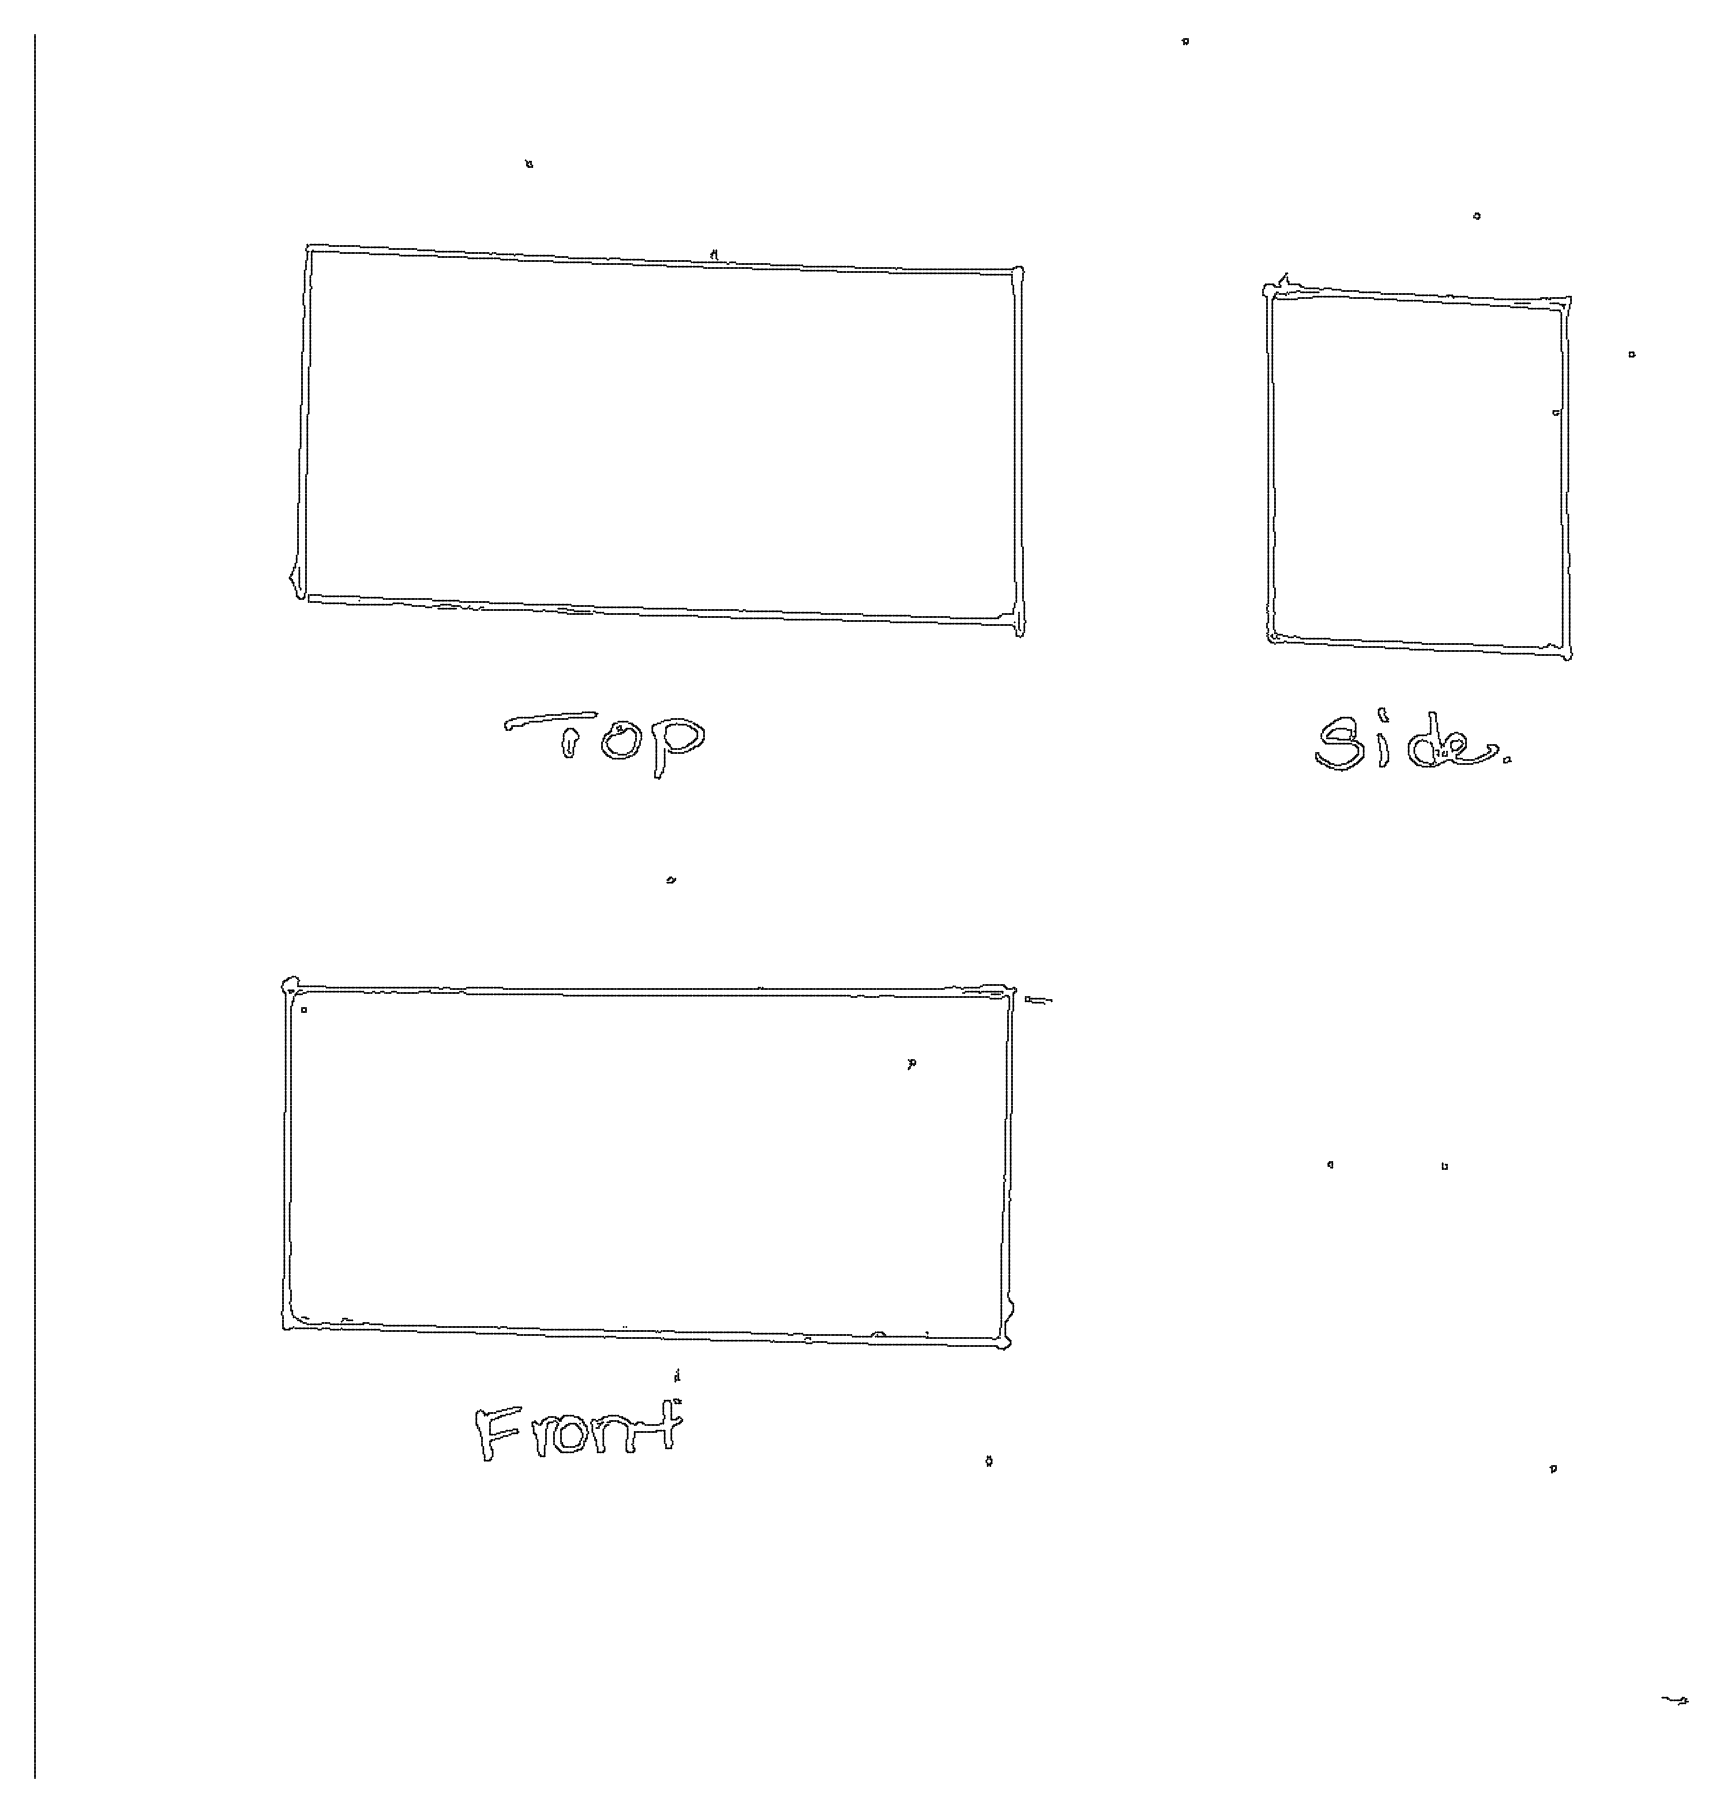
# Model space of a CAD drawing. Header units: metres. Extents: x 1 to 1214, y -1279 to 0.
import ezdxf

# ---------------------------------------------------------------- set-up
doc = ezdxf.new("R2010")
doc.units = ezdxf.units.M

msp = doc.modelspace()

# ---------------------------------------------------------------- linework, layer by layer
for p in [(1, 0), (1, -1), (1, -2), (1, -3), (1, -4), (1, -5), (1, -6), (1, -7), (1, -8), (1, -9), (1, -10), (1, -11), (1, -12), (843, -4), (844, -3), (844, -4), (844, -5), (844, -6), (844, -7), (845, -3), (845, -6), (846, -3), (846, -6), (846, -7), (847, -3), (847, -4), (847, -5), (847, -6), (1, -13), (1, -14), (1, -15), (1, -16), (1, -17), (1, -18), (1, -19), (1, -20), (1, -21), (1, -22), (1, -23), (1, -24), (1, -25), (1, -26), (1, -27), (1, -28), (1, -29), (1, -30), (1, -31), (1, -32), (1, -33), (1, -34), (1, -35), (1, -36), (1, -37), (1, -38), (1, -39), (1, -40), (1, -41), (1, -42), (1, -43), (1, -44), (1, -45), (1, -46), (1, -47), (1, -48), (1, -49), (1, -50), (1, -51), (1, -52), (1, -53), (1, -54), (1, -55), (1, -56), (1, -57), (1, -58), (1, -59), (1, -60), (1, -61), (1, -62), (1, -63), (1, -64), (1, -65), (1, -66), (1, -67), (1, -68), (1, -69), (1, -70), (1, -71), (1, -72), (1, -73), (1, -74), (1, -75), (1, -76), (1, -77), (1, -78), (1, -79), (1, -80), (1, -81), (1, -82), (1, -83), (1, -84), (1, -85), (1, -86), (1, -87), (1, -88), (1, -89), (1, -90), (1, -91), (1, -92), (1, -93), (1, -94), (1, -95), (1, -96), (1, -97), (1, -98), (1, -99), (1, -100), (1, -101), (1, -102), (361, -92), (362, -93), (362, -94), (362, -95), (362, -96), (363, -94), (363, -96), (363, -97), (364, -93), (364, -97), (365, -93), (365, -94), (365, -95), (365, -97), (366, -96), (366, -97), (1, -103), (1, -104), (1, -105), (1, -106), (1, -107), (1, -108), (1, -109), (1, -110), (1, -111), (1, -112), (1, -113), (1, -114), (1, -115), (1, -116), (1, -117), (1, -118), (1, -119), (1, -120), (1, -121), (1, -122), (1, -123), (1, -124), (1, -125), (1, -126), (1, -127), (1, -128), (1, -129), (1, -130), (1, -131), (1, -132), (1, -133), (1, -134), (1, -135), (1, -136), (1, -137), (1, -138), (1, -139), (1, -140), (1057, -133), (1057, -134), (1058, -131), (1058, -132), (1058, -134), (1059, -131), (1059, -135), (1060, -131), (1060, -132), (1060, -134), (1060, -135), (1061, -132), (1061, -133), (1061, -134), (1, -141), (1, -142), (1, -143), (1, -144), (1, -145), (1, -146), (1, -147), (1, -148), (1, -149), (1, -150), (1, -151), (1, -152), (1, -153), (1, -154), (1, -155), (1, -156), (1, -157), (1, -158), (1, -159), (1, -160), (1, -161), (1, -162), (1, -163), (1, -164), (1, -165), (1, -166), (200, -157), (200, -158), (200, -166), (201, -154), (201, -155), (201, -156), (201, -159), (201, -160), (201, -161), (201, -162), (201, -163), (201, -164), (201, -165), (202, -155), (202, -159), (203, -154), (204, -154), (204, -159), (204, -160), (204, -161), (204, -162), (204, -163), (204, -164), (204, -165), (204, -166), (205, -154), (205, -158), (205, -159), (206, -154), (206, -159), (207, -154), (207, -159), (208, -154), (208, -159), (209, -154), (209, -159), (210, -154), (210, -159), (211, -154), (211, -159), (212, -154), (212, -159), (213, -154), (213, -159), (214, -154), (214, -159), (215, -154), (215, -159), (216, -154), (216, -159), (217, -155), (217, -159), (218, -155), (218, -159), (219, -155), (219, -159), (220, -155), (220, -159), (221, -155), (221, -159), (222, -155), (222, -159), (223, -155), (223, -159), (224, -155), (224, -159), (225, -155), (225, -160), (226, -155), (226, -160), (227, -155), (227, -160), (228, -155), (228, -160), (229, -155), (229, -160), (230, -155), (230, -160), (231, -155), (231, -160), (232, -155), (232, -160), (233, -155), (233, -160), (234, -155), (234, -160), (235, -155), (235, -160), (236, -155), (236, -160), (237, -155), (237, -160), (238, -155), (238, -160), (239, -155), (239, -160), (240, -156), (240, -160), (241, -156), (241, -160), (242, -156), (242, -160), (243, -156), (243, -160), (244, -156), (244, -160), (245, -156), (245, -160), (246, -156), (246, -160), (247, -156), (247, -161), (248, -156), (248, -161), (249, -156), (249, -161), (250, -156), (250, -161), (251, -156), (251, -161), (252, -156), (252, -161), (253, -156), (253, -161), (254, -156), (254, -161), (255, -156), (255, -161), (256, -156), (256, -161), (257, -156), (257, -161), (258, -156), (258, -161), (259, -156), (259, -161), (260, -156), (260, -161), (261, -157), (261, -161), (262, -157), (262, -161), (263, -157), (263, -161), (264, -157), (264, -161), (265, -157), (265, -161), (266, -157), (266, -161), (267, -157), (267, -161), (268, -157), (268, -161), (269, -157), (269, -162), (270, -157), (270, -162), (271, -157), (271, -162), (272, -157), (272, -162), (273, -157), (273, -162), (274, -157), (274, -162), (275, -157), (275, -162), (276, -157), (276, -162), (277, -157), (277, -162), (278, -157), (278, -162), (279, -157), (279, -162), (280, -157), (280, -162), (281, -157), (281, -162), (282, -158), (282, -162), (283, -158), (283, -162), (284, -158), (284, -162), (285, -158), (285, -162), (286, -158), (286, -162), (287, -158), (287, -162), (288, -158), (288, -162), (289, -158), (289, -162), (290, -158), (290, -162), (291, -158), (291, -162), (292, -158), (292, -162), (293, -158), (293, -162), (294, -158), (294, -162), (295, -159), (295, -162), (296, -159), (296, -162), (297, -159), (297, -163), (298, -159), (298, -163), (299, -159), (299, -163), (300, -159), (300, -163), (301, -159), (301, -163), (302, -159), (302, -163), (303, -159), (303, -163), (304, -159), (304, -163), (305, -159), (305, -163), (306, -159), (306, -163), (307, -159), (307, -163), (308, -159), (308, -163), (309, -159), (309, -163), (310, -159), (310, -163), (311, -159), (311, -163), (312, -159), (312, -163), (313, -159), (313, -163), (314, -159), (314, -163), (315, -159), (315, -163), (316, -159), (316, -163), (317, -160), (317, -163), (318, -160), (318, -163), (319, -160), (319, -164), (320, -160), (320, -164), (321, -160), (321, -164), (322, -160), (322, -164), (323, -160), (323, -164), (324, -160), (324, -164), (325, -160), (325, -164), (326, -160), (326, -164), (327, -160), (327, -164), (328, -160), (328, -164), (329, -160), (329, -164), (330, -160), (330, -164), (331, -160), (331, -164), (332, -160), (332, -164), (333, -160), (333, -164), (334, -160), (334, -164), (335, -161), (335, -164), (336, -161), (336, -164), (337, -160), (337, -164), (338, -160), (338, -164), (339, -160), (339, -164), (340, -161), (340, -164), (341, -161), (341, -164), (342, -161), (342, -164), (343, -161), (343, -165), (344, -161), (344, -165), (345, -161), (345, -165), (346, -161), (346, -165), (347, -161), (347, -165), (348, -161), (348, -165), (349, -161), (349, -165), (350, -161), (350, -165), (351, -161), (351, -165), (352, -161), (352, -165), (353, -162), (353, -165), (354, -161), (354, -165), (355, -161), (355, -165), (356, -161), (356, -166), (357, -161), (357, -166), (358, -161), (358, -166), (359, -161), (359, -166), (360, -162), (360, -166), (361, -162), (361, -166), (362, -162), (362, -166), (363, -162), (363, -166), (364, -162), (364, -166), (365, -162), (365, -166), (366, -162), (366, -166), (367, -162), (367, -166), (368, -162), (368, -166), (369, -162), (369, -166), (370, -162), (370, -166), (371, -162), (371, -166), (372, -162), (372, -166), (373, -162), (373, -166), (374, -162), (374, -166), (375, -162), (375, -166), (376, -162), (376, -166), (377, -162), (377, -166), (378, -162), (378, -166), (379, -162), (379, -166), (380, -162), (380, -166), (381, -162), (381, -166), (382, -162), (383, -163), (384, -163), (385, -163), (386, -163), (387, -163), (388, -163), (389, -163), (390, -163), (391, -163), (392, -163), (393, -164), (394, -164), (395, -164), (396, -164), (397, -164), (398, -164), (399, -164), (400, -164), (401, -164), (402, -164), (403, -164), (404, -164), (405, -164), (406, -164), (407, -164), (408, -164), (409, -164), (410, -164), (411, -164), (412, -164), (413, -164), (414, -164), (415, -164), (416, -164), (417, -164), (418, -164), (419, -164), (420, -164), (421, -165), (422, -165), (423, -164), (424, -164), (425, -164), (426, -164), (427, -164), (428, -164), (429, -164), (430, -164), (431, -165), (432, -165), (433, -165), (434, -165), (435, -165), (436, -165), (437, -165), (438, -165), (439, -165), (440, -165), (441, -165), (442, -165), (443, -165), (444, -165), (445, -165), (446, -165), (447, -165), (448, -165), (449, -166), (450, -166), (451, -166), (452, -166), (453, -166), (454, -166), (455, -166), (456, -166), (457, -166), (458, -166), (459, -166), (460, -166), (461, -166), (462, -166), (463, -166), (464, -166), (465, -166), (466, -166), (467, -166), (468, -166), (469, -166), (470, -166), (471, -166), (472, -166), (473, -166), (474, -166), (475, -166), (476, -166), (477, -166), (478, -166), (479, -166), (480, -166), (481, -166), (482, -166), (497, -161), (497, -163), (498, -160), (498, -161), (498, -162), (498, -164), (499, -158), (499, -159), (499, -160), (500, -160), (501, -158), (501, -159), (501, -160), (501, -161), (501, -162), (501, -163), (501, -164), (502, -165), (1, -167), (1, -168), (1, -169), (1, -170), (1, -171), (1, -172), (1, -173), (1, -174), (1, -175), (1, -176), (1, -177), (1, -178), (1, -179), (199, -173), (199, -174), (199, -175), (199, -176), (199, -177), (199, -178), (199, -179), (200, -167), (200, -168), (200, -169), (200, -170), (200, -171), (200, -172), (203, -177), (203, -178), (203, -179), (204, -167), (204, -168), (204, -169), (204, -170), (204, -171), (204, -172), (204, -173), (204, -174), (204, -175), (204, -176), (382, -167), (383, -167), (384, -167), (385, -167), (386, -167), (387, -167), (388, -167), (389, -167), (390, -167), (391, -167), (392, -167), (393, -167), (394, -167), (395, -167), (396, -167), (397, -167), (398, -167), (399, -167), (400, -167), (401, -167), (402, -167), (403, -167), (404, -167), (405, -167), (406, -167), (407, -167), (408, -167), (409, -167), (410, -168), (411, -168), (412, -168), (413, -168), (414, -168), (415, -168), (416, -168), (417, -168), (418, -168), (419, -168), (420, -168), (421, -168), (422, -168), (423, -168), (424, -168), (425, -168), (426, -168), (427, -168), (428, -168), (429, -168), (430, -168), (431, -168), (432, -168), (433, -168), (434, -168), (435, -168), (436, -168), (437, -168), (438, -168), (439, -168), (440, -169), (441, -169), (442, -169), (443, -169), (444, -169), (445, -169), (446, -169), (447, -169), (448, -169), (449, -169), (450, -169), (451, -169), (452, -169), (453, -169), (454, -169), (455, -169), (456, -169), (457, -169), (458, -169), (459, -169), (460, -169), (461, -169), (462, -169), (463, -169), (464, -169), (465, -170), (466, -170), (467, -170), (468, -170), (469, -170), (470, -170), (471, -170), (472, -170), (473, -170), (474, -170), (475, -170), (476, -170), (477, -170), (478, -170), (479, -170), (480, -170), (481, -170), (482, -170), (483, -167), (483, -170), (484, -167), (484, -170), (485, -167), (485, -170), (486, -167), (486, -170), (487, -167), (487, -170), (488, -167), (488, -170), (489, -167), (489, -170), (490, -167), (490, -170), (491, -167), (491, -170), (492, -167), (492, -171), (493, -167), (493, -171), (494, -167), (494, -171), (495, -167), (495, -171), (496, -167), (496, -171), (497, -167), (497, -171), (498, -167), (498, -171), (499, -167), (499, -171), (500, -167), (500, -171), (501, -167), (501, -171), (502, -167), (502, -171), (503, -167), (503, -171), (504, -167), (504, -171), (505, -167), (505, -171), (506, -167), (506, -171), (507, -167), (507, -171), (508, -167), (508, -171), (509, -168), (509, -171), (510, -168), (510, -171), (511, -167), (511, -171), (512, -167), (512, -171), (513, -167), (513, -171), (514, -167), (514, -171), (515, -167), (515, -171), (516, -168), (516, -171), (517, -168), (517, -171), (518, -168), (518, -171), (519, -168), (519, -171), (520, -168), (520, -171), (521, -168), (521, -171), (522, -168), (522, -171), (523, -168), (523, -171), (524, -168), (524, -171), (525, -168), (525, -171), (526, -168), (526, -171), (527, -168), (527, -171), (528, -168), (528, -172), (529, -168), (529, -172), (530, -168), (530, -172), (531, -168), (531, -172), (532, -168), (532, -172), (533, -168), (533, -172), (534, -168), (534, -172), (535, -168), (535, -172), (536, -168), (536, -172), (537, -168), (537, -172), (538, -168), (538, -172), (539, -168), (539, -172), (540, -168), (540, -172), (541, -169), (541, -172), (542, -169), (542, -172), (543, -169), (543, -172), (544, -169), (544, -172), (545, -169), (545, -172), (546, -169), (546, -172), (547, -169), (547, -172), (548, -169), (548, -172), (549, -169), (549, -172), (550, -169), (550, -172), (551, -169), (551, -172), (552, -169), (552, -172), (553, -169), (553, -172), (554, -169), (554, -172), (555, -169), (555, -172), (556, -169), (556, -172), (557, -169), (557, -172), (558, -169), (558, -172), (559, -169), (559, -172), (560, -169), (560, -172), (561, -169), (561, -172), (562, -169), (562, -172), (563, -169), (563, -173), (564, -169), (564, -173), (565, -170), (565, -173), (566, -170), (566, -173), (567, -170), (567, -173), (568, -170), (568, -173), (569, -170), (569, -173), (570, -170), (570, -173), (571, -170), (571, -173), (572, -170), (572, -173), (573, -170), (573, -173), (574, -170), (574, -173), (575, -170), (575, -173), (576, -170), (576, -173), (577, -170), (577, -173), (578, -170), (578, -173), (579, -170), (579, -173), (580, -170), (580, -173), (581, -170), (581, -173), (582, -170), (582, -173), (583, -170), (583, -173), (584, -170), (584, -173), (585, -170), (585, -173), (586, -170), (586, -173), (587, -170), (587, -173), (588, -170), (588, -173), (589, -170), (589, -173), (590, -170), (590, -174), (591, -170), (591, -174), (592, -170), (592, -174), (593, -170), (593, -174), (594, -170), (594, -174), (595, -170), (595, -174), (596, -170), (596, -174), (597, -170), (597, -174), (598, -170), (598, -174), (599, -170), (599, -174), (600, -170), (600, -174), (601, -170), (601, -174), (602, -170), (602, -174), (603, -171), (603, -174), (604, -171), (604, -174), (605, -171), (605, -174), (606, -171), (606, -174), (607, -171), (607, -174), (608, -171), (608, -174), (609, -171), (609, -174), (610, -171), (610, -174), (611, -171), (611, -174), (612, -171), (612, -174), (613, -171), (613, -174), (614, -171), (614, -174), (615, -171), (615, -174), (616, -171), (616, -174), (617, -171), (617, -174), (618, -171), (618, -174), (619, -171), (619, -174), (620, -171), (620, -174), (621, -171), (621, -174), (622, -171), (622, -174), (623, -171), (623, -174), (624, -171), (624, -174), (625, -171), (625, -174), (626, -171), (626, -174), (627, -171), (627, -174), (628, -171), (628, -175), (629, -171), (629, -175), (630, -171), (630, -175), (631, -171), (631, -175), (632, -171), (632, -175), (633, -172), (633, -175), (634, -171), (634, -175), (635, -171), (635, -175), (636, -171), (636, -175), (637, -171), (637, -175), (638, -172), (638, -175), (639, -172), (639, -175), (640, -172), (640, -175), (641, -172), (641, -175), (642, -172), (642, -175), (643, -172), (643, -175), (644, -172), (644, -175), (645, -172), (645, -175), (646, -172), (646, -175), (647, -172), (647, -175), (648, -172), (648, -175), (649, -172), (649, -175), (650, -172), (650, -175), (651, -172), (651, -175), (652, -172), (652, -175), (653, -172), (653, -175), (654, -172), (654, -175), (655, -172), (655, -175), (656, -172), (656, -175), (657, -172), (657, -175), (658, -172), (658, -175), (659, -172), (659, -175), (660, -172), (660, -175), (661, -172), (661, -175), (662, -172), (662, -175), (663, -172), (663, -175), (664, -172), (664, -175), (665, -172), (665, -175), (666, -172), (666, -175), (667, -172), (667, -175), (668, -172), (668, -175), (669, -172), (669, -175), (670, -172), (670, -175), (671, -172), (671, -175), (672, -172), (672, -175), (673, -172), (673, -175), (674, -172), (674, -175), (675, -172), (675, -175), (676, -172), (676, -175), (677, -172), (677, -175), (678, -172), (678, -175), (679, -172), (679, -175), (680, -172), (680, -175), (681, -172), (681, -175), (682, -172), (682, -175), (683, -172), (683, -175), (684, -172), (684, -175), (685, -172), (685, -175), (686, -172), (686, -175), (687, -172), (687, -175), (688, -172), (688, -175), (689, -172), (689, -175), (690, -172), (690, -175), (691, -172), (691, -175), (692, -172), (692, -175), (693, -172), (693, -175), (694, -172), (694, -175), (695, -172), (695, -176), (696, -172), (696, -176), (697, -172), (697, -176), (698, -172), (698, -176), (699, -172), (699, -176), (700, -172), (700, -176), (701, -172), (701, -176), (702, -172), (702, -176), (703, -172), (703, -176), (704, -172), (704, -176), (705, -172), (705, -176), (706, -172), (706, -176), (707, -172), (707, -176), (708, -172), (708, -176), (709, -172), (709, -176), (710, -172), (710, -176), (711, -172), (711, -176), (712, -172), (712, -176), (713, -172), (713, -176), (714, -172), (714, -176), (715, -172), (715, -176), (716, -172), (716, -176), (717, -172), (717, -176), (718, -172), (718, -174), (718, -176), (718, -177), (718, -178), (718, -179), (719, -171), (719, -172), (720, -171), (721, -170), (721, -171), (722, -170), (723, -170), (724, -170), (725, -170), (725, -171), (726, -171), (726, -172), (726, -173), (726, -175), (726, -176), (726, -177), (726, -178), (726, -179), (727, -174), (916, -179), (917, -178), (917, -179), (918, -177), (918, -178), (919, -175), (919, -176), (920, -175), (920, -178), (920, -179), (1, -180), (1, -181), (1, -182), (1, -183), (1, -184), (1, -185), (1, -186), (1, -187), (1, -188), (1, -189), (1, -190), (1, -191), (198, -190), (198, -191), (199, -180), (199, -181), (199, -182), (199, -183), (199, -184), (199, -185), (199, -186), (199, -187), (199, -188), (199, -189), (203, -180), (203, -181), (203, -182), (203, -183), (203, -184), (203, -187), (203, -188), (203, -189), (203, -190), (203, -191), (204, -185), (204, -186), (718, -180), (718, -181), (718, -182), (718, -183), (719, -184), (719, -185), (719, -186), (719, -187), (719, -188), (719, -189), (719, -190), (720, -191), (725, -181), (725, -182), (725, -183), (725, -184), (725, -185), (725, -186), (725, -187), (725, -188), (725, -189), (725, -190), (725, -191), (726, -180), (902, -187), (902, -188), (902, -189), (902, -190), (902, -191), (903, -184), (903, -185), (903, -186), (903, -191), (904, -183), (904, -184), (905, -183), (906, -183), (907, -183), (908, -183), (909, -183), (910, -183), (910, -184), (911, -184), (911, -185), (911, -190), (911, -191), (912, -185), (912, -189), (912, -190), (913, -185), (913, -189), (914, -181), (914, -182), (914, -183), (914, -185), (914, -190), (915, -180), (915, -181), (915, -184), (915, -185), (915, -190), (916, -180), (916, -190), (917, -190), (918, -190), (919, -190), (919, -191), (920, -180), (920, -181), (920, -189), (921, -181), (921, -182), (921, -183), (921, -190), (922, -183), (922, -189), (923, -183), (923, -189), (924, -183), (924, -189), (925, -183), (925, -189), (926, -183), (926, -189), (927, -183), (927, -188), (928, -183), (928, -188), (929, -183), (929, -184), (929, -188), (930, -184), (930, -185), (930, -189), (931, -185), (931, -189), (932, -185), (932, -189), (933, -186), (933, -189), (934, -186), (934, -189), (935, -186), (935, -189), (936, -186), (936, -189), (937, -186), (937, -189), (938, -186), (938, -189), (939, -186), (939, -189), (940, -186), (940, -189), (941, -186), (941, -189), (942, -186), (942, -189), (943, -186), (943, -189), (944, -187), (945, -187), (946, -187), (947, -186), (948, -186), (949, -186), (950, -186), (951, -186), (952, -186), (953, -187), (954, -187), (955, -187), (956, -187), (957, -187), (958, -187), (959, -187), (960, -188), (961, -188), (962, -188), (963, -188), (964, -188), (965, -188), (966, -188), (967, -188), (968, -188), (969, -188), (970, -188), (971, -188), (972, -188), (973, -189), (974, -189), (975, -189), (976, -189), (977, -189), (978, -189), (979, -189), (980, -189), (981, -189), (982, -189), (983, -189), (984, -189), (985, -189), (986, -189), (987, -189), (988, -189), (989, -190), (990, -190), (991, -190), (992, -190), (993, -190), (994, -190), (995, -190), (996, -190), (997, -190), (998, -190), (999, -190), (1000, -190), (1001, -190), (1002, -190), (1003, -190), (1004, -190), (1005, -190), (1006, -190), (1007, -190), (1008, -190), (1009, -190), (1010, -190), (1011, -190), (1012, -190), (1013, -190), (1014, -191), (1015, -191), (1016, -191), (1017, -191), (1018, -191), (1019, -191), (1020, -191), (1021, -191), (1022, -191), (1023, -191), (1024, -191), (1025, -191), (1026, -191), (1027, -191), (1028, -191), (1029, -191), (1030, -191), (1037, -191), (1038, -191), (1039, -191), (1040, -191), (1041, -191), (1, -192), (1, -193), (1, -194), (1, -195), (1, -196), (1, -197), (1, -198), (1, -199), (1, -200), (1, -201), (1, -202), (1, -203), (1, -204), (198, -192), (198, -193), (198, -194), (198, -195), (198, -196), (198, -197), (198, -198), (199, -199), (199, -200), (199, -201), (199, -202), (199, -203), (199, -204), (203, -192), (203, -193), (203, -194), (203, -195), (203, -196), (203, -197), (203, -198), (203, -199), (203, -200), (203, -201), (203, -202), (203, -203), (203, -204), (720, -192), (720, -193), (720, -194), (720, -195), (720, -196), (720, -197), (720, -198), (720, -199), (720, -200), (720, -201), (720, -202), (720, -203), (720, -204), (725, -192), (725, -193), (725, -194), (725, -195), (725, -196), (725, -197), (725, -198), (725, -199), (725, -200), (725, -201), (725, -202), (725, -203), (725, -204), (904, -192), (905, -192), (905, -193), (905, -194), (905, -195), (905, -196), (905, -197), (905, -198), (905, -199), (905, -200), (905, -201), (905, -202), (905, -203), (905, -204), (909, -194), (909, -195), (909, -196), (909, -197), (909, -198), (909, -199), (909, -200), (909, -201), (909, -202), (909, -203), (909, -204), (910, -192), (910, -193), (910, -194), (911, -192), (911, -193), (912, -193), (913, -194), (914, -194), (915, -194), (916, -194), (917, -194), (918, -194), (919, -194), (920, -194), (921, -194), (922, -194), (923, -194), (924, -194), (925, -194), (926, -194), (927, -194), (928, -193), (929, -193), (930, -193), (931, -193), (932, -193), (933, -193), (934, -193), (935, -193), (936, -193), (937, -193), (938, -193), (939, -192), (940, -192), (941, -192), (942, -192), (943, -192), (944, -192), (945, -192), (946, -192), (947, -192), (948, -192), (949, -192), (950, -192), (951, -192), (952, -192), (953, -192), (954, -192), (955, -192), (956, -192), (957, -192), (958, -192), (959, -192), (960, -192), (961, -192), (962, -192), (963, -192), (964, -192), (965, -192), (966, -193), (967, -193), (968, -193), (969, -193), (970, -193), (971, -193), (972, -193), (973, -193), (974, -193), (975, -193), (976, -193), (977, -193), (978, -193), (979, -193), (980, -193), (981, -193), (982, -193), (983, -193), (984, -194), (985, -194), (986, -194), (987, -194), (988, -194), (989, -194), (990, -194), (991, -194), (992, -194), (993, -194), (994, -194), (995, -194), (996, -194), (997, -194), (998, -194), (999, -194), (1000, -194), (1001, -195), (1002, -195), (1003, -195), (1004, -195), (1005, -195), (1006, -195), (1007, -195), (1008, -195), (1009, -195), (1010, -195), (1011, -195), (1012, -195), (1013, -195), (1014, -195), (1015, -195), (1016, -195), (1017, -195), (1018, -195), (1019, -195), (1020, -196), (1021, -196), (1022, -196), (1023, -196), (1024, -196), (1025, -196), (1026, -196), (1027, -196), (1028, -196), (1029, -196), (1030, -196), (1031, -192), (1031, -196), (1032, -192), (1032, -196), (1033, -192), (1033, -196), (1034, -192), (1034, -197), (1035, -192), (1035, -197), (1036, -192), (1036, -197), (1037, -197), (1038, -192), (1038, -197), (1039, -197), (1040, -197), (1041, -192), (1041, -197), (1042, -192), (1042, -193), (1042, -197), (1043, -192), (1043, -197), (1044, -192), (1044, -197), (1045, -192), (1045, -197), (1046, -192), (1046, -197), (1047, -192), (1047, -197), (1048, -192), (1048, -197), (1049, -192), (1049, -197), (1050, -192), (1050, -197), (1051, -192), (1051, -197), (1052, -192), (1052, -197), (1053, -193), (1053, -197), (1054, -193), (1054, -197), (1055, -193), (1055, -198), (1056, -193), (1056, -198), (1057, -193), (1057, -198), (1058, -193), (1058, -198), (1059, -193), (1059, -198), (1060, -193), (1060, -198), (1061, -193), (1061, -198), (1062, -193), (1062, -198), (1063, -193), (1063, -198), (1064, -193), (1064, -198), (1065, -193), (1065, -198), (1066, -193), (1066, -198), (1067, -193), (1067, -198), (1068, -193), (1068, -198), (1069, -193), (1069, -199), (1070, -193), (1070, -199), (1071, -193), (1071, -199), (1072, -194), (1072, -199), (1073, -194), (1073, -199), (1074, -194), (1074, -199), (1075, -194), (1075, -199), (1076, -194), (1076, -199), (1077, -194), (1077, -199), (1078, -194), (1078, -199), (1079, -194), (1079, -199), (1080, -194), (1080, -199), (1081, -194), (1081, -199), (1082, -194), (1082, -199), (1083, -194), (1083, -199), (1084, -194), (1084, -200), (1085, -194), (1085, -200), (1086, -194), (1086, -200), (1087, -194), (1087, -197), (1087, -200), (1088, -194), (1088, -197), (1088, -200), (1089, -194), (1089, -197), (1089, -200), (1090, -194), (1090, -197), (1090, -200), (1091, -194), (1091, -197), (1091, -200), (1092, -194), (1092, -197), (1092, -200), (1093, -194), (1093, -197), (1093, -200), (1094, -194), (1094, -197), (1094, -200), (1095, -194), (1095, -197), (1095, -200), (1096, -194), (1096, -197), (1096, -200), (1097, -194), (1097, -197), (1097, -201), (1098, -194), (1098, -197), (1098, -201), (1099, -194), (1099, -201), (1100, -194), (1100, -201), (1101, -194), (1101, -201), (1102, -194), (1102, -201), (1103, -194), (1103, -201), (1104, -194), (1104, -201), (1105, -194), (1105, -201), (1106, -193), (1106, -194), (1106, -201), (1107, -193), (1107, -201), (1108, -193), (1108, -201), (1109, -193), (1109, -201), (1110, -193), (1110, -194), (1110, -201), (1111, -193), (1111, -201), (1112, -194), (1112, -201), (1113, -193), (1113, -194), (1113, -197), (1113, -202), (1114, -193), (1114, -197), (1114, -202), (1115, -193), (1115, -197), (1115, -202), (1116, -193), (1116, -197), (1116, -202), (1117, -193), (1117, -197), (1117, -202), (1118, -193), (1118, -197), (1118, -202), (1119, -193), (1119, -197), (1119, -202), (1120, -193), (1120, -198), (1120, -202), (1120, -203), (1121, -193), (1121, -198), (1121, -204), (1122, -193), (1122, -198), (1122, -199), (1123, -193), (1123, -198), (1123, -199), (1123, -200), (1123, -201), (1124, -193), (1124, -198), (1125, -192), (1126, -192), (1126, -202), (1126, -203), (1126, -204), (1127, -192), (1127, -198), (1127, -199), (1127, -200), (1127, -201), (1128, -192), (1128, -193), (1128, -194), (1128, -195), (1128, -196), (1128, -197), (1, -205), (1, -206), (1, -207), (1, -208), (1, -209), (1, -210), (1, -211), (1, -212), (1, -213), (1, -214), (1, -215), (1, -216), (1, -217), (198, -208), (198, -209), (198, -210), (198, -211), (198, -212), (198, -213), (198, -214), (198, -215), (198, -216), (198, -217), (199, -205), (199, -206), (199, -207), (203, -205), (203, -206), (203, -207), (203, -208), (203, -209), (203, -210), (203, -211), (203, -212), (203, -213), (203, -214), (203, -215), (203, -216), (203, -217), (720, -205), (720, -206), (720, -207), (720, -208), (720, -209), (720, -210), (720, -211), (720, -212), (720, -213), (720, -214), (720, -215), (720, -216), (720, -217), (725, -205), (725, -206), (725, -207), (725, -208), (725, -209), (725, -210), (725, -211), (725, -212), (725, -213), (725, -214), (725, -215), (725, -216), (725, -217), (905, -205), (905, -206), (905, -207), (905, -208), (905, -209), (905, -210), (905, -211), (905, -212), (905, -213), (905, -214), (905, -215), (905, -216), (905, -217), (909, -205), (909, -206), (909, -207), (909, -208), (909, -209), (909, -210), (909, -211), (909, -212), (909, -213), (909, -214), (909, -215), (909, -216), (909, -217), (1121, -205), (1121, -206), (1121, -207), (1121, -208), (1121, -209), (1121, -210), (1121, -211), (1121, -212), (1121, -213), (1121, -214), (1121, -215), (1121, -216), (1121, -217), (1125, -207), (1125, -208), (1125, -209), (1125, -210), (1125, -211), (1125, -212), (1125, -213), (1125, -214), (1125, -215), (1125, -216), (1125, -217), (1126, -205), (1126, -206), (1, -218), (1, -219), (1, -220), (1, -221), (1, -222), (1, -223), (1, -224), (1, -225), (1, -226), (1, -227), (1, -228), (1, -229), (1, -230), (198, -218), (198, -219), (198, -220), (198, -221), (198, -222), (198, -223), (198, -224), (198, -225), (198, -226), (198, -227), (198, -228), (198, -229), (198, -230), (203, -218), (203, -219), (203, -220), (203, -221), (203, -222), (203, -223), (203, -224), (203, -225), (203, -226), (203, -227), (203, -228), (203, -229), (203, -230), (720, -218), (720, -219), (720, -220), (720, -221), (720, -222), (720, -223), (720, -224), (720, -225), (720, -226), (720, -227), (720, -228), (720, -229), (720, -230), (725, -218), (725, -219), (725, -220), (725, -221), (725, -222), (725, -223), (725, -224), (725, -225), (725, -226), (725, -227), (725, -228), (725, -229), (725, -230), (905, -218), (905, -219), (905, -220), (905, -221), (905, -222), (905, -223), (905, -224), (905, -225), (905, -226), (905, -227), (905, -228), (905, -229), (905, -230), (909, -218), (909, -219), (909, -220), (909, -221), (909, -222), (909, -223), (909, -224), (909, -225), (909, -226), (909, -227), (909, -228), (909, -229), (909, -230), (1121, -218), (1121, -219), (1121, -220), (1121, -221), (1121, -222), (1121, -223), (1121, -224), (1121, -225), (1121, -226), (1121, -227), (1121, -228), (1121, -229), (1121, -230), (1125, -218), (1125, -219), (1125, -220), (1125, -221), (1125, -222), (1125, -223), (1126, -224), (1126, -225), (1126, -226), (1126, -227), (1126, -228), (1126, -229), (1126, -230), (1, -231), (1, -232), (1, -233), (1, -234), (1, -235), (1, -236), (1, -237), (1, -238), (1, -239), (1, -240), (1, -241), (1, -242), (1, -243), (197, -233), (197, -234), (197, -235), (197, -236), (197, -237), (197, -238), (197, -239), (197, -240), (197, -241), (197, -242), (197, -243), (198, -231), (198, -232), (203, -231), (203, -232), (203, -233), (203, -234), (203, -235), (203, -236), (203, -237), (203, -238), (203, -239), (203, -240), (203, -241), (203, -242), (203, -243), (720, -231), (720, -232), (720, -233), (720, -234), (720, -235), (720, -236), (720, -237), (720, -238), (720, -239), (720, -240), (720, -241), (720, -242), (720, -243), (725, -231), (725, -232), (725, -233), (725, -234), (725, -235), (725, -236), (725, -237), (725, -238), (725, -239), (725, -240), (725, -241), (725, -242), (725, -243), (905, -231), (905, -232), (905, -233), (906, -234), (906, -235), (906, -236), (906, -237), (906, -238), (906, -239), (906, -240), (906, -241), (906, -242), (906, -243), (909, -231), (909, -232), (909, -233), (909, -234), (909, -235), (909, -236), (909, -237), (909, -238), (909, -239), (909, -240), (909, -241), (909, -242), (909, -243), (1121, -231), (1121, -232), (1122, -233), (1122, -234), (1122, -235), (1122, -236), (1122, -237), (1122, -238), (1122, -239), (1122, -240), (1122, -241), (1122, -242), (1122, -243), (1126, -231), (1126, -232), (1126, -233), (1126, -234), (1126, -235), (1126, -236), (1126, -237), (1126, -238), (1126, -239), (1126, -240), (1126, -241), (1126, -242), (1126, -243), (1171, -233), (1171, -234), (1171, -235), (1171, -236), (1172, -233), (1172, -236), (1173, -233), (1173, -236), (1174, -233), (1174, -234), (1174, -235), (1174, -236), (1175, -235), (1, -244), (1, -245), (1, -246), (1, -247), (1, -248), (1, -249), (1, -250), (1, -251), (1, -252), (1, -253), (1, -254), (1, -255), (197, -244), (197, -245), (197, -246), (197, -247), (197, -248), (197, -249), (197, -250), (197, -251), (197, -252), (197, -253), (197, -254), (197, -255), (202, -244), (202, -245), (202, -246), (202, -247), (202, -248), (202, -249), (202, -250), (202, -251), (202, -252), (202, -253), (202, -254), (202, -255), (720, -244), (720, -245), (720, -246), (720, -247), (720, -248), (720, -249), (720, -250), (720, -251), (720, -252), (720, -253), (720, -254), (720, -255), (725, -244), (725, -245), (725, -246), (725, -247), (725, -248), (725, -249), (725, -250), (725, -251), (725, -252), (725, -253), (725, -254), (725, -255), (906, -244), (906, -245), (906, -246), (906, -247), (906, -248), (906, -249), (906, -250), (906, -251), (906, -252), (906, -253), (906, -254), (906, -255), (909, -244), (909, -245), (909, -246), (909, -247), (909, -248), (909, -249), (909, -250), (909, -251), (909, -252), (909, -253), (909, -254), (909, -255), (1122, -244), (1122, -245), (1122, -246), (1122, -247), (1122, -248), (1122, -249), (1122, -250), (1122, -251), (1122, -252), (1122, -253), (1122, -254), (1122, -255), (1126, -244), (1126, -245), (1126, -246), (1126, -247), (1126, -248), (1126, -249), (1126, -250), (1126, -251), (1126, -252), (1126, -253), (1126, -254), (1126, -255), (1, -256), (1, -257), (1, -258), (1, -259), (1, -260), (1, -261), (1, -262), (1, -263), (1, -264), (1, -265), (1, -266), (1, -267), (1, -268), (197, -256), (197, -257), (197, -258), (197, -259), (197, -260), (197, -261), (197, -262), (197, -263), (197, -264), (197, -265), (197, -266), (197, -267), (197, -268), (202, -256), (202, -257), (202, -258), (202, -259), (202, -260), (202, -261), (202, -262), (202, -263), (202, -264), (202, -265), (202, -266), (202, -267), (202, -268), (720, -256), (720, -257), (720, -258), (720, -259), (720, -260), (720, -261), (720, -262), (720, -263), (720, -264), (720, -265), (720, -266), (720, -267), (720, -268), (725, -256), (725, -257), (725, -258), (725, -259), (725, -260), (725, -261), (725, -262), (725, -263), (725, -264), (725, -265), (725, -266), (725, -267), (725, -268), (906, -256), (906, -257), (906, -258), (906, -259), (906, -260), (906, -261), (906, -262), (906, -263), (906, -264), (906, -265), (906, -266), (906, -267), (906, -268), (910, -256), (910, -257), (910, -258), (910, -259), (910, -260), (910, -261), (910, -262), (910, -263), (910, -264), (910, -265), (910, -266), (910, -267), (910, -268), (1122, -256), (1122, -257), (1122, -258), (1122, -259), (1122, -260), (1122, -261), (1122, -262), (1122, -263), (1122, -264), (1122, -265), (1122, -266), (1122, -267), (1122, -268), (1126, -256), (1126, -257), (1126, -258), (1126, -259), (1126, -260), (1126, -261), (1126, -262), (1126, -263), (1126, -264), (1126, -265), (1126, -266), (1126, -267), (1126, -268), (1, -269), (1, -270), (1, -271), (1, -272), (1, -273), (1, -274), (1, -275), (1, -276), (1, -277), (1, -278), (1, -279), (1, -280), (1, -281), (196, -272), (196, -273), (196, -274), (196, -275), (196, -276), (196, -277), (196, -278), (196, -279), (196, -280), (196, -281), (197, -269), (197, -270), (197, -271), (201, -279), (201, -280), (201, -281), (202, -269), (202, -270), (202, -271), (202, -272), (202, -273), (202, -274), (202, -275), (202, -276), (202, -277), (202, -278), (720, -269), (720, -270), (720, -271), (720, -272), (720, -273), (720, -274), (720, -275), (720, -276), (720, -277), (720, -278), (720, -279), (720, -280), (720, -281), (725, -269), (725, -270), (725, -271), (725, -272), (725, -273), (725, -274), (725, -275), (725, -276), (725, -277), (725, -278), (725, -279), (725, -280), (725, -281), (906, -269), (906, -270), (906, -271), (906, -272), (906, -273), (906, -274), (906, -275), (906, -276), (906, -277), (906, -278), (906, -279), (906, -280), (906, -281), (910, -269), (910, -270), (910, -271), (910, -272), (910, -273), (910, -274), (910, -275), (910, -276), (910, -277), (910, -278), (910, -279), (910, -280), (910, -281), (1115, -276), (1115, -277), (1115, -278), (1116, -276), (1116, -279), (1117, -276), (1117, -279), (1118, -276), (1118, -278), (1118, -279), (1119, -276), (1119, -278), (1121, -275), (1121, -276), (1121, -277), (1121, -278), (1121, -279), (1121, -280), (1121, -281), (1122, -269), (1122, -270), (1122, -271), (1122, -272), (1122, -273), (1122, -274), (1126, -269), (1126, -270), (1126, -271), (1126, -272), (1126, -273), (1126, -274), (1126, -275), (1126, -276), (1126, -277), (1126, -278), (1126, -279), (1126, -280), (1126, -281), (1, -282), (1, -283), (1, -284), (1, -285), (1, -286), (1, -287), (1, -288), (1, -289), (1, -290), (1, -291), (1, -292), (1, -293), (1, -294), (196, -282), (196, -283), (196, -284), (196, -285), (196, -286), (196, -287), (196, -288), (196, -289), (196, -290), (196, -291), (196, -292), (196, -293), (196, -294), (201, -282), (201, -283), (201, -284), (201, -285), (201, -286), (201, -287), (201, -288), (201, -289), (201, -290), (201, -291), (201, -292), (201, -293), (201, -294), (720, -282), (720, -283), (720, -284), (720, -285), (720, -286), (720, -287), (720, -288), (720, -289), (720, -290), (720, -291), (720, -292), (720, -293), (720, -294), (725, -282), (725, -283), (725, -284), (725, -285), (725, -286), (725, -287), (725, -288), (725, -289), (725, -290), (725, -291), (725, -292), (725, -293), (725, -294), (906, -282), (906, -283), (906, -284), (906, -285), (906, -286), (906, -287), (906, -288), (906, -289), (906, -290), (906, -291), (906, -292), (906, -293), (906, -294), (910, -282), (910, -283), (910, -284), (910, -285), (910, -286), (910, -287), (910, -288), (910, -289), (910, -290), (910, -291), (910, -292), (910, -293), (910, -294), (1121, -282), (1121, -283), (1121, -284), (1121, -285), (1121, -286), (1121, -287), (1121, -288), (1121, -289), (1121, -290), (1121, -291), (1121, -292), (1121, -293), (1121, -294), (1126, -282), (1126, -283), (1126, -284), (1126, -285), (1126, -286), (1126, -287), (1126, -288), (1126, -289), (1126, -290), (1126, -291), (1126, -292), (1126, -293), (1126, -294), (1, -295), (1, -296), (1, -297), (1, -298), (1, -299), (1, -300), (1, -301), (1, -302), (1, -303), (1, -304), (1, -305), (1, -306), (195, -304), (195, -305), (195, -306), (196, -295), (196, -296), (196, -297), (196, -298), (196, -299), (196, -300), (196, -301), (196, -302), (196, -303), (201, -295), (201, -296), (201, -297), (201, -298), (201, -299), (201, -300), (201, -301), (201, -302), (201, -303), (201, -304), (201, -305), (201, -306), (720, -295), (720, -296), (720, -297), (720, -298), (720, -299), (720, -300), (720, -301), (720, -302), (720, -303), (720, -304), (720, -305), (720, -306), (725, -295), (725, -296), (725, -297), (725, -298), (725, -299), (725, -300), (725, -301), (725, -302), (725, -303), (725, -304), (725, -305), (725, -306), (906, -295), (906, -296), (906, -297), (906, -298), (906, -299), (906, -300), (906, -301), (906, -302), (906, -303), (906, -304), (906, -305), (906, -306), (910, -295), (910, -296), (910, -297), (910, -298), (910, -299), (910, -300), (910, -301), (910, -302), (910, -303), (910, -304), (910, -305), (910, -306), (1121, -295), (1121, -296), (1121, -297), (1121, -298), (1121, -299), (1121, -300), (1121, -301), (1121, -302), (1121, -303), (1121, -304), (1121, -305), (1121, -306), (1126, -295), (1126, -296), (1126, -297), (1126, -298), (1126, -299), (1126, -300), (1126, -301), (1126, -302), (1126, -303), (1126, -304), (1126, -305), (1126, -306), (1, -307), (1, -308), (1, -309), (1, -310), (1, -311), (1, -312), (1, -313), (1, -314), (1, -315), (1, -316), (1, -317), (1, -318), (1, -319), (195, -307), (195, -308), (195, -309), (195, -310), (195, -311), (195, -312), (195, -313), (195, -314), (195, -315), (195, -316), (195, -317), (195, -318), (195, -319), (201, -307), (201, -308), (201, -309), (201, -310), (201, -311), (201, -312), (201, -313), (201, -314), (201, -315), (201, -316), (201, -317), (201, -318), (201, -319), (720, -307), (720, -308), (720, -309), (720, -310), (720, -311), (720, -312), (720, -313), (720, -314), (720, -315), (720, -316), (720, -317), (720, -318), (720, -319), (725, -307), (725, -308), (725, -309), (725, -310), (725, -311), (725, -312), (725, -313), (725, -314), (725, -315), (725, -316), (725, -317), (725, -318), (725, -319), (906, -307), (906, -308), (906, -309), (906, -310), (906, -311), (906, -312), (906, -313), (906, -314), (906, -315), (906, -316), (906, -317), (906, -318), (906, -319), (910, -307), (910, -308), (910, -309), (910, -310), (910, -311), (910, -312), (910, -313), (910, -314), (910, -315), (910, -316), (910, -317), (910, -318), (910, -319), (1121, -307), (1121, -308), (1121, -309), (1121, -310), (1121, -311), (1121, -312), (1121, -313), (1121, -314), (1121, -315), (1121, -316), (1121, -317), (1121, -318), (1121, -319), (1126, -307), (1126, -308), (1126, -309), (1126, -310), (1126, -311), (1126, -312), (1126, -313), (1126, -314), (1126, -315), (1126, -316), (1126, -317), (1126, -318), (1126, -319), (1, -320), (1, -321), (1, -322), (1, -323), (1, -324), (1, -325), (1, -326), (1, -327), (1, -328), (1, -329), (1, -330), (1, -331), (1, -332), (195, -320), (195, -321), (195, -322), (195, -323), (195, -324), (195, -325), (195, -326), (195, -327), (195, -328), (195, -329), (195, -330), (195, -331), (195, -332), (200, -323), (200, -324), (200, -325), (200, -326), (200, -327), (200, -328), (200, -329), (200, -330), (200, -331), (200, -332), (201, -320), (201, -321), (201, -322), (720, -320), (720, -321), (720, -322), (720, -323), (720, -324), (720, -325), (720, -326), (720, -327), (720, -328), (720, -329), (720, -330), (720, -331), (720, -332), (725, -320), (725, -321), (725, -322), (725, -323), (725, -324), (725, -325), (725, -326), (725, -327), (725, -328), (725, -329), (725, -330), (725, -331), (725, -332), (906, -320), (906, -321), (906, -322), (906, -323), (906, -324), (906, -325), (906, -326), (906, -327), (906, -328), (906, -329), (906, -330), (906, -331), (906, -332), (910, -320), (910, -321), (910, -322), (910, -323), (910, -324), (910, -325), (910, -326), (910, -327), (910, -328), (910, -329), (910, -330), (910, -331), (910, -332), (1121, -320), (1121, -321), (1121, -322), (1121, -323), (1121, -324), (1121, -325), (1121, -326), (1121, -327), (1121, -328), (1121, -329), (1121, -330), (1121, -331), (1121, -332), (1126, -320), (1126, -321), (1126, -322), (1126, -323), (1126, -324), (1126, -325), (1126, -326), (1126, -327), (1126, -328), (1126, -329), (1126, -330), (1126, -331), (1126, -332), (1, -333), (1, -334), (1, -335), (1, -336), (1, -337), (1, -338), (1, -339), (1, -340), (1, -341), (1, -342), (1, -343), (1, -344), (1, -345), (194, -344), (194, -345), (195, -333), (195, -334), (195, -335), (195, -336), (195, -337), (195, -338), (195, -339), (195, -340), (195, -341), (195, -342), (195, -343), (200, -333), (200, -334), (200, -335), (200, -336), (200, -337), (200, -338), (200, -339), (200, -340), (200, -341), (200, -342), (200, -343), (200, -344), (200, -345), (720, -333), (720, -334), (720, -335), (720, -336), (720, -337), (720, -338), (720, -339), (720, -340), (720, -341), (720, -342), (720, -343), (720, -344), (720, -345), (725, -333), (725, -334), (725, -335), (725, -336), (725, -337), (725, -338), (725, -339), (725, -340), (725, -341), (725, -342), (725, -343), (725, -344), (725, -345), (906, -333), (906, -334), (906, -335), (906, -336), (906, -337), (906, -338), (906, -339), (906, -340), (906, -341), (906, -342), (906, -343), (906, -344), (906, -345), (911, -333), (911, -334), (911, -335), (911, -336), (911, -337), (911, -338), (911, -339), (911, -340), (911, -341), (911, -342), (911, -343), (911, -344), (911, -345), (1121, -333), (1121, -334), (1121, -335), (1121, -336), (1121, -337), (1121, -338), (1121, -339), (1121, -340), (1121, -341), (1121, -342), (1121, -343), (1121, -344), (1121, -345), (1125, -336), (1125, -337), (1125, -338), (1125, -339), (1125, -340), (1125, -341), (1125, -342), (1125, -343), (1125, -344), (1125, -345), (1126, -333), (1126, -334), (1126, -335), (1, -346), (1, -347), (1, -348), (1, -349), (1, -350), (1, -351), (1, -352), (1, -353), (1, -354), (1, -355), (1, -356), (1, -357), (1, -358), (194, -346), (194, -347), (194, -348), (194, -349), (194, -350), (194, -351), (194, -352), (194, -353), (194, -354), (194, -355), (194, -356), (194, -357), (194, -358), (200, -346), (200, -347), (200, -348), (200, -349), (200, -350), (200, -351), (200, -352), (200, -353), (200, -354), (200, -355), (200, -356), (200, -357), (200, -358), (720, -346), (720, -347), (720, -348), (720, -349), (720, -350), (720, -351), (720, -352), (720, -353), (720, -354), (720, -355), (720, -356), (720, -357), (720, -358), (725, -346), (725, -347), (725, -348), (725, -349), (725, -350), (725, -351), (725, -352), (725, -353), (725, -354), (725, -355), (725, -356), (725, -357), (725, -358), (906, -346), (906, -347), (906, -348), (906, -349), (906, -350), (906, -351), (906, -352), (906, -353), (906, -354), (906, -355), (906, -356), (906, -357), (906, -358), (910, -354), (910, -355), (910, -356), (910, -357), (910, -358), (911, -346), (911, -347), (911, -348), (911, -349), (911, -350), (911, -351), (911, -352), (911, -353), (1121, -346), (1121, -347), (1121, -348), (1121, -349), (1121, -350), (1121, -351), (1121, -352), (1121, -353), (1121, -354), (1121, -355), (1121, -356), (1121, -357), (1121, -358), (1125, -346), (1125, -347), (1125, -348), (1125, -349), (1125, -350), (1125, -351), (1126, -352), (1126, -353), (1126, -354), (1126, -355), (1126, -356), (1126, -357), (1126, -358), (1, -359), (1, -360), (1, -361), (1, -362), (1, -363), (1, -364), (1, -365), (1, -366), (1, -367), (1, -368), (1, -369), (1, -370), (194, -359), (194, -360), (194, -361), (194, -362), (194, -363), (194, -364), (194, -365), (194, -366), (194, -367), (194, -368), (194, -369), (194, -370), (200, -359), (200, -360), (200, -361), (200, -362), (200, -363), (200, -364), (200, -365), (200, -366), (200, -367), (200, -368), (200, -369), (200, -370), (720, -359), (720, -360), (720, -361), (720, -362), (720, -363), (720, -364), (720, -365), (720, -366), (720, -367), (720, -368), (720, -369), (720, -370), (725, -359), (725, -360), (725, -361), (725, -362), (725, -363), (725, -364), (725, -365), (725, -366), (725, -367), (725, -368), (725, -369), (725, -370), (906, -359), (906, -360), (906, -361), (906, -362), (906, -363), (906, -364), (906, -365), (906, -366), (906, -367), (906, -368), (906, -369), (906, -370), (910, -359), (910, -360), (910, -361), (910, -362), (910, -363), (910, -364), (911, -365), (911, -366), (911, -367), (911, -368), (911, -369), (911, -370), (1121, -359), (1122, -360), (1122, -361), (1122, -362), (1122, -363), (1122, -364), (1122, -365), (1122, -366), (1122, -367), (1122, -368), (1122, -369), (1122, -370), (1126, -359), (1126, -360), (1126, -361), (1126, -362), (1126, -363), (1126, -364), (1126, -365), (1126, -366), (1126, -367), (1126, -368), (1126, -369), (1126, -370), (1, -371), (1, -372), (1, -373), (1, -374), (1, -375), (1, -376), (1, -377), (1, -378), (1, -379), (1, -380), (1, -381), (1, -382), (1, -383), (193, -382), (193, -383), (194, -371), (194, -372), (194, -373), (194, -374), (194, -375), (194, -376), (194, -377), (194, -378), (194, -379), (194, -380), (194, -381), (200, -371), (200, -372), (200, -373), (200, -374), (200, -375), (200, -376), (200, -377), (200, -378), (200, -379), (200, -380), (200, -381), (200, -382), (200, -383), (720, -371), (720, -372), (720, -373), (720, -374), (720, -375), (720, -376), (720, -377), (720, -378), (720, -379), (720, -380), (720, -381), (720, -382), (720, -383), (725, -371), (725, -372), (725, -373), (725, -374), (725, -375), (726, -376), (726, -377), (726, -378), (726, -379), (726, -380), (726, -381), (726, -382), (726, -383), (906, -371), (906, -372), (906, -373), (906, -374), (906, -375), (906, -376), (906, -377), (906, -378), (906, -379), (906, -380), (906, -381), (906, -382), (906, -383), (910, -376), (910, -377), (910, -378), (910, -379), (910, -380), (910, -381), (910, -382), (910, -383), (911, -371), (911, -372), (911, -373), (911, -374), (911, -375), (1122, -371), (1122, -372), (1122, -373), (1122, -374), (1122, -375), (1122, -376), (1122, -377), (1122, -378), (1122, -379), (1122, -380), (1122, -381), (1122, -382), (1122, -383), (1126, -371), (1126, -372), (1126, -373), (1126, -374), (1126, -375), (1126, -376), (1126, -377), (1126, -378), (1126, -379), (1126, -380), (1127, -381), (1127, -382), (1127, -383), (1, -384), (1, -385), (1, -386), (1, -387), (1, -388), (1, -389), (1, -390), (1, -391), (1, -392), (1, -393), (1, -394), (1, -395), (1, -396), (189, -396), (190, -394), (190, -395), (190, -396), (191, -391), (191, -392), (191, -393), (192, -388), (192, -389), (192, -390), (192, -391), (193, -384), (193, -385), (193, -386), (193, -387), (195, -391), (195, -392), (195, -393), (195, -394), (195, -395), (195, -396), (200, -384), (200, -385), (200, -386), (200, -387), (200, -388), (200, -389), (200, -390), (200, -391), (200, -392), (200, -393), (200, -394), (200, -395), (200, -396), (720, -384), (720, -385), (720, -386), (720, -387), (720, -388), (720, -389), (720, -390), (720, -391), (720, -392), (720, -393), (720, -394), (720, -395), (720, -396), (726, -384), (726, -385), (726, -386), (726, -387), (726, -388), (726, -389), (726, -390), (726, -391), (726, -392), (726, -393), (726, -394), (726, -395), (726, -396), (906, -384), (906, -385), (906, -386), (906, -387), (906, -388), (906, -389), (906, -390), (906, -391), (906, -392), (906, -393), (906, -394), (906, -395), (906, -396), (910, -384), (910, -385), (910, -386), (910, -387), (910, -388), (910, -389), (910, -390), (910, -391), (910, -392), (910, -393), (910, -394), (910, -395), (910, -396), (1122, -384), (1122, -385), (1122, -386), (1122, -387), (1122, -388), (1122, -389), (1122, -390), (1122, -391), (1122, -392), (1122, -393), (1122, -394), (1122, -395), (1122, -396), (1126, -391), (1126, -392), (1126, -393), (1126, -394), (1126, -395), (1127, -384), (1127, -385), (1127, -386), (1127, -387), (1127, -388), (1127, -389), (1127, -390), (1127, -396), (1, -397), (1, -398), (1, -399), (1, -400), (1, -401), (1, -402), (1, -403), (1, -404), (1, -405), (1, -406), (1, -407), (1, -408), (1, -409), (188, -398), (188, -399), (189, -397), (189, -399), (189, -400), (190, -400), (190, -401), (190, -402), (191, -402), (191, -403), (191, -404), (192, -405), (192, -406), (192, -407), (193, -408), (193, -409), (195, -397), (195, -398), (195, -399), (195, -400), (195, -401), (195, -402), (195, -403), (195, -404), (195, -405), (196, -406), (196, -407), (200, -397), (200, -398), (200, -399), (200, -400), (200, -401), (200, -402), (200, -403), (200, -404), (200, -405), (200, -406), (200, -407), (200, -408), (200, -409), (720, -397), (720, -398), (720, -399), (720, -400), (720, -401), (721, -402), (721, -403), (721, -404), (721, -405), (721, -406), (721, -407), (721, -408), (721, -409), (726, -397), (726, -398), (726, -399), (726, -400), (726, -401), (726, -402), (726, -403), (726, -404), (726, -405), (726, -406), (726, -407), (726, -408), (726, -409), (906, -397), (906, -398), (906, -399), (906, -400), (906, -401), (906, -402), (906, -403), (906, -404), (906, -405), (906, -406), (906, -407), (906, -408), (906, -409), (910, -397), (910, -398), (910, -399), (910, -400), (910, -401), (910, -402), (910, -403), (910, -404), (910, -405), (911, -406), (911, -407), (911, -408), (911, -409), (1122, -397), (1122, -398), (1122, -399), (1122, -400), (1122, -401), (1122, -402), (1122, -403), (1122, -404), (1122, -405), (1122, -406), (1122, -407), (1122, -408), (1122, -409), (1127, -397), (1127, -398), (1127, -399), (1127, -400), (1127, -401), (1127, -402), (1127, -403), (1127, -404), (1127, -405), (1127, -406), (1127, -407), (1127, -408), (1127, -409), (1, -410), (1, -411), (1, -412), (1, -413), (1, -414), (1, -415), (1, -416), (1, -417), (1, -418), (1, -419), (1, -420), (1, -421), (1, -422), (193, -410), (193, -411), (193, -412), (194, -412), (194, -413), (195, -413), (195, -414), (196, -414), (197, -414), (198, -413), (198, -414), (199, -410), (199, -411), (199, -412), (199, -413), (202, -411), (202, -412), (202, -413), (202, -414), (202, -415), (202, -416), (203, -411), (203, -416), (204, -411), (204, -416), (205, -411), (205, -416), (206, -411), (206, -416), (207, -411), (207, -416), (208, -411), (208, -416), (209, -411), (209, -416), (210, -411), (210, -416), (211, -411), (211, -416), (212, -412), (212, -417), (213, -412), (213, -417), (214, -412), (214, -417), (215, -412), (215, -417), (216, -412), (216, -417), (217, -412), (217, -417), (218, -412), (218, -417), (219, -412), (219, -417), (220, -412), (220, -417), (221, -412), (221, -417), (222, -412), (222, -417), (223, -412), (223, -417), (224, -412), (224, -417), (225, -412), (225, -417), (226, -412), (226, -417), (227, -412), (227, -417), (228, -412), (228, -417), (229, -412), (229, -417), (230, -412), (230, -418), (231, -412), (231, -418), (232, -412), (232, -418), (233, -412), (233, -418), (234, -412), (234, -418), (235, -412), (235, -418), (236, -412), (236, -418), (237, -412), (237, -418), (238, -412), (238, -418), (239, -412), (239, -415), (239, -418), (240, -413), (240, -418), (241, -413), (241, -418), (242, -413), (242, -418), (243, -413), (243, -418), (244, -413), (244, -418), (245, -413), (245, -418), (246, -413), (246, -418), (247, -413), (247, -418), (248, -413), (248, -418), (249, -413), (249, -418), (250, -413), (250, -418), (251, -413), (251, -418), (252, -413), (252, -418), (253, -413), (253, -418), (254, -413), (254, -418), (255, -413), (255, -418), (256, -413), (256, -418), (257, -414), (257, -418), (258, -414), (258, -418), (259, -414), (259, -418), (260, -414), (260, -418), (261, -414), (261, -418), (262, -414), (262, -418), (263, -414), (263, -418), (264, -414), (264, -417), (265, -414), (265, -417), (266, -414), (266, -417), (267, -414), (267, -417), (268, -414), (268, -417), (269, -414), (269, -417), (270, -414), (270, -417), (271, -414), (271, -417), (272, -414), (272, -418), (273, -414), (273, -418), (274, -414), (274, -418), (275, -414), (275, -418), (276, -414), (276, -418), (277, -414), (277, -418), (278, -414), (278, -419), (279, -414), (279, -419), (280, -414), (280, -419), (281, -414), (281, -419), (282, -414), (282, -419), (283, -414), (283, -419), (284, -414), (284, -419), (285, -414), (285, -419), (286, -414), (286, -419), (287, -414), (287, -419), (288, -414), (288, -420), (289, -414), (289, -420), (290, -414), (290, -420), (291, -414), (291, -420), (292, -414), (292, -420), (293, -415), (293, -419), (294, -415), (294, -419), (295, -415), (295, -419), (296, -415), (296, -419), (297, -415), (297, -419), (297, -421), (298, -415), (298, -419), (298, -421), (299, -415), (299, -418), (299, -421), (300, -415), (300, -418), (300, -421), (301, -415), (301, -418), (301, -421), (302, -415), (302, -418), (302, -421), (303, -415), (303, -418), (303, -421), (304, -415), (304, -418), (304, -421), (305, -415), (305, -418), (305, -421), (306, -415), (306, -418), (306, -421), (307, -415), (307, -419), (307, -421), (308, -415), (308, -419), (308, -421), (309, -415), (309, -419), (309, -421), (310, -415), (310, -419), (310, -421), (311, -415), (311, -419), (312, -415), (312, -419), (313, -416), (313, -419), (314, -416), (314, -420), (315, -416), (315, -421), (316, -416), (316, -421), (317, -416), (317, -421), (318, -416), (318, -421), (319, -416), (319, -420), (320, -416), (320, -419), (320, -421), (321, -416), (321, -421), (322, -416), (322, -421), (323, -416), (323, -422), (324, -416), (324, -422), (325, -416), (325, -422), (326, -416), (326, -422), (327, -416), (327, -421), (328, -416), (328, -420), (329, -416), (329, -420), (329, -422), (330, -416), (330, -420), (330, -422), (331, -416), (331, -422), (332, -416), (332, -422), (333, -416), (333, -422), (334, -416), (334, -422), (335, -417), (335, -422), (336, -417), (336, -422), (337, -417), (337, -422), (338, -417), (338, -422), (339, -417), (339, -422), (340, -417), (340, -422), (341, -417), (341, -422), (342, -417), (342, -422), (343, -417), (343, -422), (344, -417), (344, -422), (345, -417), (345, -422), (346, -417), (346, -422), (347, -417), (347, -422), (348, -417), (348, -422), (349, -417), (349, -422), (350, -417), (350, -422), (351, -417), (351, -422), (352, -417), (352, -422), (353, -417), (353, -422), (354, -417), (354, -422), (355, -417), (355, -422), (356, -417), (356, -422), (357, -417), (357, -422), (358, -417), (358, -422), (359, -417), (359, -422), (360, -418), (360, -422), (361, -418), (361, -422), (362, -418), (362, -422), (363, -418), (363, -422), (364, -418), (364, -422), (365, -418), (365, -422), (366, -418), (366, -422), (367, -418), (368, -418), (369, -418), (370, -418), (371, -418), (372, -418), (373, -418), (374, -418), (374, -422), (375, -418), (375, -422), (376, -418), (377, -418), (378, -418), (379, -418), (380, -418), (381, -418), (382, -418), (383, -418), (384, -418), (385, -418), (385, -421), (386, -418), (386, -421), (387, -418), (387, -421), (388, -418), (388, -421), (389, -418), (389, -421), (390, -418), (390, -421), (391, -418), (391, -421), (392, -418), (392, -422), (393, -418), (393, -422), (394, -418), (394, -422), (395, -419), (395, -422), (396, -419), (396, -422), (397, -419), (398, -419), (399, -419), (400, -419), (401, -419), (402, -419), (403, -419), (404, -419), (405, -419), (406, -419), (407, -419), (408, -419), (409, -419), (410, -419), (411, -419), (412, -420), (413, -420), (414, -420), (415, -420), (416, -420), (417, -420), (418, -420), (419, -420), (420, -420), (421, -420), (422, -420), (423, -420), (424, -420), (425, -420), (426, -420), (427, -420), (428, -420), (429, -420), (430, -420), (431, -420), (432, -420), (433, -420), (434, -420), (435, -420), (436, -420), (437, -420), (438, -420), (439, -420), (440, -420), (441, -420), (442, -420), (443, -420), (444, -420), (445, -420), (446, -420), (447, -420), (448, -421), (449, -421), (450, -421), (451, -421), (452, -421), (453, -421), (454, -421), (455, -421), (456, -421), (457, -421), (458, -421), (459, -421), (460, -421), (461, -421), (462, -421), (463, -421), (464, -421), (465, -421), (466, -421), (467, -421), (468, -421), (469, -421), (470, -421), (471, -421), (472, -421), (473, -421), (474, -421), (475, -421), (476, -421), (477, -421), (478, -421), (479, -421), (480, -422), (481, -422), (482, -422), (483, -422), (484, -422), (485, -422), (486, -422), (487, -422), (488, -422), (489, -422), (490, -422), (491, -422), (492, -422), (493, -422), (494, -422), (495, -422), (496, -422), (497, -422), (498, -422), (499, -422), (500, -422), (501, -422), (502, -422), (503, -422), (504, -422), (505, -422), (506, -422), (507, -422), (508, -422), (509, -422), (510, -422), (511, -422), (512, -422), (513, -422), (514, -422), (515, -422), (516, -422), (517, -422), (521, -422), (522, -422), (719, -421), (719, -422), (720, -417), (720, -418), (720, -419), (720, -420), (721, -410), (721, -411), (721, -412), (721, -413), (721, -414), (721, -415), (721, -416), (726, -410), (726, -411), (726, -412), (726, -413), (726, -414), (726, -415), (727, -416), (727, -417), (727, -418), (727, -419), (727, -420), (727, -421), (727, -422), (905, -418), (905, -420), (905, -421), (905, -422), (906, -410), (906, -411), (906, -412), (906, -413), (906, -414), (906, -415), (906, -416), (906, -417), (906, -419), (910, -414), (910, -415), (910, -416), (910, -417), (910, -418), (910, -419), (910, -420), (910, -421), (910, -422), (911, -410), (911, -411), (911, -412), (911, -413), (1122, -410), (1122, -411), (1122, -412), (1122, -413), (1122, -414), (1122, -415), (1122, -416), (1122, -417), (1122, -418), (1122, -419), (1122, -420), (1122, -421), (1122, -422), (1127, -410), (1127, -411), (1127, -412), (1127, -413), (1127, -414), (1127, -415), (1127, -416), (1127, -417), (1127, -418), (1127, -419), (1127, -420), (1127, -421), (1127, -422), (1, -423), (1, -424), (1, -425), (1, -426), (1, -427), (1, -428), (1, -429), (1, -430), (1, -431), (1, -432), (1, -433), (1, -434), (367, -423), (368, -423), (369, -423), (370, -423), (371, -423), (372, -423), (373, -423), (376, -423), (377, -423), (378, -423), (379, -423), (380, -423), (381, -423), (382, -423), (383, -423), (384, -423), (385, -424), (386, -424), (387, -424), (388, -424), (389, -424), (390, -424), (391, -424), (392, -425), (393, -425), (394, -425), (395, -425), (396, -425), (397, -423), (397, -425), (398, -423), (398, -425), (399, -423), (399, -425), (400, -423), (400, -425), (401, -423), (401, -425), (402, -423), (402, -425), (403, -423), (403, -425), (404, -423), (404, -425), (405, -423), (405, -425), (406, -423), (406, -425), (407, -423), (407, -425), (408, -423), (408, -425), (409, -425), (410, -425), (411, -423), (412, -423), (413, -424), (414, -424), (415, -424), (416, -424), (417, -424), (418, -424), (419, -425), (420, -425), (421, -425), (422, -425), (423, -425), (424, -425), (425, -425), (426, -425), (427, -425), (428, -425), (429, -425), (430, -425), (431, -425), (432, -425), (433, -425), (434, -425), (435, -425), (436, -425), (437, -425), (438, -425), (439, -425), (440, -425), (441, -425), (442, -425), (443, -425), (444, -425), (445, -426), (446, -426), (447, -426), (448, -426), (449, -426), (450, -426), (451, -426), (452, -426), (453, -426), (454, -426), (455, -426), (456, -426), (457, -426), (458, -426), (459, -426), (460, -426), (461, -426), (462, -426), (463, -426), (464, -426), (465, -426), (466, -426), (467, -426), (468, -426), (469, -426), (470, -426), (471, -426), (472, -426), (473, -426), (474, -426), (475, -426), (476, -426), (477, -426), (478, -426), (479, -426), (480, -426), (481, -426), (482, -426), (483, -426), (484, -426), (485, -426), (486, -426), (487, -426), (488, -427), (489, -427), (490, -427), (491, -427), (492, -427), (493, -427), (494, -427), (495, -427), (496, -427), (497, -427), (498, -427), (499, -427), (500, -427), (501, -427), (502, -427), (503, -427), (504, -427), (505, -427), (506, -427), (507, -427), (508, -427), (509, -427), (510, -427), (511, -427), (512, -428), (513, -428), (514, -428), (515, -428), (516, -428), (517, -428), (518, -423), (518, -428), (519, -423), (519, -428), (520, -423), (520, -428), (521, -428), (522, -428), (523, -423), (523, -428), (524, -423), (524, -428), (525, -423), (525, -428), (526, -423), (526, -428), (527, -423), (527, -428), (528, -423), (528, -428), (529, -423), (529, -428), (530, -423), (530, -428), (531, -423), (531, -428), (532, -423), (532, -428), (533, -423), (533, -428), (534, -423), (534, -428), (535, -423), (535, -428), (536, -423), (536, -428), (537, -423), (537, -428), (538, -423), (538, -428), (539, -423), (539, -428), (540, -423), (540, -428), (541, -423), (541, -428), (542, -423), (542, -428), (543, -423), (543, -428), (544, -423), (544, -428), (545, -423), (545, -428), (546, -423), (546, -428), (547, -423), (547, -428), (548, -423), (548, -428), (549, -423), (549, -428), (550, -424), (550, -428), (551, -424), (551, -429), (552, -424), (552, -429), (553, -424), (553, -429), (554, -424), (554, -429), (555, -424), (555, -429), (556, -424), (556, -429), (557, -424), (557, -429), (558, -424), (558, -429), (559, -424), (559, -429), (560, -424), (560, -429), (561, -424), (561, -429), (562, -424), (562, -429), (563, -424), (563, -429), (564, -424), (564, -429), (565, -424), (565, -429), (566, -424), (566, -429), (567, -424), (567, -429), (568, -424), (568, -429), (569, -424), (569, -429), (570, -424), (570, -429), (571, -424), (571, -429), (572, -424), (572, -429), (573, -424), (573, -429), (574, -424), (574, -429), (575, -424), (575, -429), (576, -424), (576, -429), (577, -424), (577, -429), (578, -425), (578, -429), (579, -425), (579, -429), (580, -425), (580, -429), (581, -425), (581, -429), (582, -425), (582, -429), (583, -425), (583, -429), (584, -425), (584, -429), (585, -425), (585, -429), (586, -425), (586, -429), (587, -425), (587, -429), (588, -425), (588, -429), (589, -425), (589, -429), (590, -425), (590, -429), (591, -425), (591, -429), (592, -425), (592, -429), (593, -425), (593, -429), (594, -425), (594, -430), (595, -425), (595, -430), (596, -425), (596, -430), (597, -425), (597, -430), (598, -425), (598, -430), (599, -425), (599, -430), (600, -425), (600, -430), (601, -425), (601, -430), (602, -425), (602, -430), (603, -425), (603, -430), (604, -425), (604, -430), (605, -425), (605, -430), (606, -425), (606, -430), (607, -425), (607, -430), (608, -425), (608, -430), (609, -426), (609, -430), (610, -426), (610, -430), (611, -426), (611, -430), (612, -426), (612, -430), (613, -426), (613, -430), (614, -426), (614, -430), (615, -426), (615, -430), (616, -426), (616, -430), (617, -426), (617, -430), (618, -426), (618, -430), (619, -426), (619, -430), (620, -426), (620, -430), (621, -426), (621, -430), (622, -426), (622, -430), (623, -426), (623, -430), (624, -426), (624, -430), (625, -426), (625, -430), (626, -426), (626, -430), (627, -426), (627, -430), (628, -426), (628, -430), (629, -426), (629, -431), (630, -426), (630, -431), (631, -426), (631, -431), (632, -426), (632, -431), (633, -426), (633, -431), (634, -426), (634, -431), (635, -426), (635, -431), (636, -426), (636, -431), (637, -426), (637, -431), (638, -426), (638, -431), (639, -426), (639, -431), (640, -426), (640, -431), (641, -426), (641, -431), (642, -426), (642, -431), (643, -426), (643, -431), (644, -427), (644, -431), (645, -427), (645, -431), (646, -427), (646, -431), (647, -427), (647, -431), (648, -427), (648, -431), (649, -427), (649, -431), (650, -427), (650, -431), (651, -427), (651, -431), (652, -427), (652, -431), (653, -427), (653, -431), (654, -427), (654, -431), (655, -427), (655, -431), (656, -427), (656, -431), (657, -427), (657, -431), (658, -427), (658, -431), (659, -427), (659, -431), (660, -427), (660, -431), (661, -427), (661, -431), (662, -427), (662, -431), (663, -427), (663, -431), (664, -427), (664, -432), (665, -427), (665, -432), (666, -427), (666, -432), (667, -427), (667, -432), (668, -427), (668, -432), (669, -427), (669, -432), (670, -427), (670, -432), (671, -427), (671, -432), (672, -427), (672, -432), (673, -428), (673, -432), (674, -428), (674, -432), (675, -428), (675, -432), (676, -428), (676, -432), (677, -428), (677, -432), (678, -428), (678, -432), (679, -428), (679, -432), (680, -428), (680, -432), (681, -428), (681, -432), (682, -428), (682, -432), (683, -428), (683, -432), (684, -428), (684, -432), (685, -428), (685, -432), (686, -428), (686, -432), (687, -428), (687, -432), (688, -428), (688, -432), (689, -428), (689, -432), (690, -428), (690, -432), (691, -428), (691, -432), (692, -428), (692, -432), (693, -428), (693, -432), (694, -428), (694, -432), (695, -428), (695, -432), (696, -428), (696, -433), (697, -428), (697, -433), (698, -428), (698, -433), (699, -428), (699, -433), (700, -428), (700, -433), (701, -428), (701, -433), (702, -428), (702, -433), (703, -428), (703, -433), (704, -428), (704, -433), (705, -428), (705, -433), (706, -428), (706, -433), (707, -428), (707, -433), (708, -427), (708, -428), (708, -433), (709, -426), (709, -427), (709, -433), (710, -426), (710, -433), (711, -425), (711, -433), (712, -425), (712, -433), (713, -425), (713, -433), (714, -425), (714, -433), (715, -425), (715, -433), (716, -425), (716, -433), (717, -425), (717, -433), (718, -425), (718, -433), (719, -423), (719, -424), (719, -425), (719, -434), (720, -431), (720, -434), (723, -424), (723, -425), (723, -426), (723, -427), (723, -428), (723, -429), (723, -430), (723, -431), (723, -432), (723, -433), (723, -434), (727, -423), (727, -424), (727, -425), (727, -426), (727, -427), (727, -428), (727, -429), (727, -432), (727, -433), (727, -434), (728, -430), (728, -431), (905, -424), (905, -432), (905, -433), (905, -434), (906, -423), (906, -425), (906, -426), (906, -427), (906, -428), (906, -429), (906, -430), (906, -431), (910, -423), (910, -426), (910, -427), (910, -428), (910, -429), (910, -430), (910, -431), (910, -432), (910, -433), (910, -434), (911, -424), (911, -425), (1122, -423), (1122, -424), (1122, -425), (1122, -426), (1122, -427), (1122, -428), (1122, -429), (1122, -430), (1122, -431), (1122, -432), (1122, -433), (1122, -434), (1127, -423), (1127, -424), (1127, -425), (1127, -426), (1127, -427), (1127, -428), (1127, -429), (1127, -430), (1127, -431), (1127, -432), (1127, -433), (1127, -434), (1, -435), (1, -436), (1, -437), (1, -438), (1, -439), (1, -440), (1, -441), (1, -442), (1, -443), (1, -444), (1, -445), (1, -446), (1, -447), (720, -435), (720, -436), (721, -437), (721, -438), (721, -439), (721, -440), (721, -441), (722, -441), (723, -435), (723, -436), (723, -441), (724, -437), (724, -442), (725, -441), (726, -439), (726, -440), (726, -441), (727, -435), (727, -436), (727, -437), (727, -438), (905, -435), (905, -439), (905, -441), (906, -436), (906, -437), (906, -438), (906, -440), (906, -442), (906, -443), (906, -444), (907, -444), (907, -445), (908, -441), (908, -445), (908, -446), (909, -440), (909, -441), (909, -442), (909, -446), (910, -435), (910, -436), (910, -443), (910, -446), (911, -437), (911, -438), (911, -439), (911, -443), (911, -447), (912, -439), (912, -441), (912, -442), (912, -446), (913, -440), (913, -443), (913, -446), (914, -440), (914, -443), (914, -446), (915, -440), (915, -446), (916, -440), (916, -446), (917, -441), (917, -446), (918, -441), (918, -445), (919, -441), (919, -445), (920, -441), (920, -446), (921, -442), (921, -446), (922, -442), (922, -446), (923, -442), (923, -446), (924, -442), (924, -446), (925, -441), (925, -446), (926, -441), (926, -446), (927, -442), (927, -446), (928, -442), (928, -446), (929, -442), (929, -446), (930, -443), (930, -446), (931, -443), (931, -446), (932, -443), (932, -446), (933, -443), (933, -447), (934, -443), (934, -447), (935, -443), (935, -447), (936, -443), (936, -447), (937, -443), (937, -447), (938, -443), (938, -447), (939, -443), (939, -447), (940, -443), (940, -447), (941, -443), (941, -447), (942, -443), (942, -447), (943, -443), (943, -447), (944, -443), (944, -447), (945, -443), (945, -447), (946, -443), (946, -447), (947, -443), (947, -447), (948, -443), (948, -447), (949, -443), (949, -447), (950, -443), (951, -443), (952, -444), (953, -444), (954, -444), (955, -444), (956, -444), (957, -444), (958, -444), (959, -444), (960, -444), (961, -444), (962, -444), (963, -444), (964, -444), (965, -444), (966, -444), (967, -444), (968, -444), (969, -444), (970, -444), (971, -444), (972, -444), (973, -444), (974, -444), (975, -445), (976, -445), (977, -445), (978, -445), (979, -445), (980, -445), (981, -445), (982, -445), (983, -445), (984, -445), (985, -445), (986, -445), (987, -445), (988, -445), (989, -445), (990, -445), (991, -445), (992, -445), (993, -445), (994, -445), (995, -445), (996, -445), (997, -445), (998, -445), (999, -445), (1000, -445), (1001, -445), (1002, -445), (1003, -445), (1004, -445), (1005, -446), (1006, -446), (1007, -446), (1008, -446), (1009, -446), (1010, -446), (1011, -446), (1012, -446), (1013, -446), (1014, -446), (1015, -446), (1016, -446), (1017, -446), (1018, -446), (1019, -447), (1020, -447), (1021, -447), (1022, -447), (1023, -447), (1024, -447), (1025, -447), (1026, -447), (1027, -447), (1028, -447), (1029, -447), (1030, -447), (1031, -447), (1032, -447), (1033, -447), (1034, -447), (1035, -447), (1036, -447), (1037, -447), (1038, -447), (1039, -447), (1040, -447), (1041, -447), (1042, -447), (1043, -447), (1044, -447), (1045, -447), (1046, -447), (1047, -447), (1048, -447), (1049, -447), (1050, -447), (1051, -447), (1052, -447), (1053, -447), (1054, -447), (1055, -447), (1056, -447), (1112, -447), (1113, -447), (1122, -435), (1122, -436), (1122, -437), (1122, -438), (1122, -439), (1122, -440), (1122, -441), (1122, -442), (1122, -443), (1122, -444), (1122, -445), (1122, -446), (1122, -447), (1127, -435), (1127, -436), (1127, -437), (1127, -438), (1127, -439), (1127, -440), (1127, -441), (1127, -442), (1127, -443), (1127, -444), (1127, -445), (1127, -446), (1127, -447), (1, -448), (1, -449), (1, -450), (1, -451), (1, -452), (1, -453), (1, -454), (1, -455), (1, -456), (1, -457), (1, -458), (1, -459), (1, -460), (950, -448), (951, -448), (952, -448), (953, -448), (954, -448), (955, -448), (956, -448), (957, -448), (958, -448), (959, -448), (960, -448), (961, -448), (962, -448), (963, -448), (964, -448), (965, -448), (966, -448), (967, -448), (968, -448), (969, -449), (970, -449), (971, -449), (972, -449), (973, -449), (974, -449), (975, -449), (976, -449), (977, -449), (978, -449), (979, -449), (980, -449), (981, -449), (982, -449), (983, -449), (984, -449), (985, -449), (986, -449), (987, -449), (988, -449), (989, -449), (990, -449), (991, -449), (992, -450), (993, -450), (994, -450), (995, -450), (996, -450), (997, -450), (998, -450), (999, -450), (1000, -450), (1001, -450), (1002, -450), (1003, -450), (1004, -450), (1005, -450), (1006, -450), (1007, -450), (1008, -450), (1009, -450), (1010, -451), (1011, -451), (1012, -451), (1013, -451), (1014, -451), (1015, -451), (1016, -451), (1017, -451), (1018, -451), (1019, -451), (1020, -451), (1021, -451), (1022, -451), (1023, -451), (1024, -451), (1025, -451), (1026, -451), (1027, -451), (1028, -452), (1029, -452), (1030, -452), (1031, -452), (1032, -452), (1033, -452), (1034, -452), (1035, -452), (1036, -452), (1037, -452), (1038, -452), (1039, -452), (1040, -452), (1041, -452), (1042, -452), (1043, -452), (1044, -452), (1045, -452), (1046, -452), (1047, -452), (1048, -452), (1049, -452), (1050, -452), (1051, -452), (1052, -452), (1053, -452), (1054, -452), (1055, -452), (1056, -452), (1057, -448), (1057, -452), (1058, -448), (1058, -452), (1059, -448), (1059, -452), (1060, -448), (1060, -452), (1061, -448), (1061, -452), (1062, -448), (1062, -452), (1063, -448), (1063, -452), (1064, -448), (1064, -453), (1065, -448), (1065, -453), (1066, -448), (1066, -453), (1067, -448), (1067, -453), (1068, -448), (1068, -453), (1069, -448), (1069, -453), (1070, -448), (1070, -453), (1071, -448), (1071, -453), (1072, -448), (1072, -453), (1073, -448), (1073, -453), (1074, -448), (1074, -453), (1075, -448), (1075, -453), (1076, -448), (1076, -453), (1077, -448), (1077, -454), (1078, -448), (1078, -454), (1079, -449), (1079, -454), (1080, -449), (1080, -454), (1081, -449), (1081, -454), (1082, -449), (1082, -454), (1083, -449), (1083, -454), (1084, -449), (1084, -454), (1085, -449), (1085, -454), (1086, -449), (1086, -454), (1087, -449), (1087, -454), (1088, -449), (1088, -454), (1089, -449), (1089, -454), (1090, -449), (1090, -454), (1091, -449), (1091, -454), (1092, -449), (1092, -454), (1093, -449), (1093, -454), (1094, -449), (1094, -454), (1095, -449), (1095, -454), (1096, -449), (1096, -454), (1097, -449), (1097, -454), (1098, -449), (1098, -454), (1099, -449), (1099, -454), (1100, -449), (1100, -454), (1101, -449), (1101, -454), (1102, -449), (1102, -455), (1103, -449), (1103, -455), (1104, -449), (1104, -455), (1105, -450), (1105, -455), (1106, -450), (1106, -455), (1107, -450), (1107, -455), (1108, -449), (1108, -455), (1109, -449), (1109, -455), (1110, -449), (1110, -455), (1111, -448), (1111, -449), (1111, -455), (1112, -448), (1112, -455), (1113, -455), (1114, -448), (1114, -455), (1115, -448), (1115, -455), (1116, -448), (1116, -449), (1116, -455), (1117, -449), (1117, -455), (1118, -449), (1118, -455), (1119, -450), (1119, -455), (1120, -450), (1120, -455), (1121, -449), (1121, -456), (1122, -448), (1122, -449), (1122, -456), (1123, -456), (1123, -457), (1123, -458), (1124, -458), (1124, -459), (1125, -459), (1126, -459), (1127, -448), (1127, -458), (1128, -449), (1128, -450), (1128, -451), (1128, -452), (1128, -453), (1128, -456), (1128, -457), (1128, -458), (1129, -454), (1129, -455), (1, -461), (1, -462), (1, -463), (1, -464), (1, -465), (1, -466), (1, -467), (1, -468), (1, -469), (1, -470), (1, -471), (1, -472), (1, -473), (1, -474), (1, -475), (1, -476), (1, -477), (1, -478), (1, -479), (1, -480), (1, -481), (1, -482), (1, -483), (1, -484), (1, -485), (1, -486), (1, -487), (1, -488), (1, -489), (1, -490), (1, -491), (1, -492), (1, -493), (1, -494), (1, -495), (1, -496), (1, -497), (1, -498), (388, -498), (389, -498), (390, -498), (391, -498), (392, -498), (393, -498), (394, -498), (395, -498), (396, -498), (397, -498), (398, -498), (399, -498), (400, -498), (401, -498), (402, -498), (403, -497), (404, -497), (405, -497), (406, -497), (407, -497), (408, -497), (409, -497), (410, -497), (411, -497), (412, -497), (412, -498), (413, -498), (414, -498), (987, -495), (987, -496), (987, -497), (987, -498), (988, -494), (988, -495), (989, -494), (990, -494), (991, -494), (991, -495), (991, -496), (991, -498), (992, -497), (1024, -497), (1024, -498), (1025, -497), (1026, -497), (1027, -497), (1028, -497), (1028, -498), (1029, -498), (1, -499), (1, -500), (1, -501), (1, -502), (1, -503), (1, -504), (1, -505), (1, -506), (1, -507), (1, -508), (1, -509), (1, -510), (1, -511), (346, -505), (346, -506), (346, -507), (346, -508), (347, -504), (347, -505), (347, -508), (347, -509), (347, -510), (348, -504), (348, -510), (349, -503), (349, -510), (350, -503), (350, -509), (350, -510), (351, -502), (351, -503), (351, -507), (351, -508), (351, -509), (352, -502), (352, -507), (353, -502), (353, -507), (354, -502), (354, -507), (355, -501), (355, -507), (356, -501), (356, -507), (357, -501), (357, -507), (358, -501), (358, -507), (359, -501), (359, -506), (359, -507), (360, -501), (360, -505), (360, -506), (361, -501), (361, -505), (362, -501), (362, -505), (363, -501), (363, -505), (364, -501), (364, -504), (365, -501), (365, -504), (366, -501), (366, -504), (367, -501), (367, -504), (368, -500), (368, -504), (369, -500), (369, -504), (370, -500), (370, -504), (371, -500), (371, -504), (372, -500), (372, -504), (373, -500), (373, -504), (374, -500), (374, -503), (375, -500), (375, -503), (376, -499), (376, -503), (377, -499), (377, -503), (378, -499), (378, -503), (379, -499), (379, -503), (380, -499), (380, -503), (381, -499), (381, -502), (382, -499), (382, -502), (383, -499), (383, -502), (384, -499), (384, -502), (385, -499), (385, -502), (386, -499), (386, -502), (387, -499), (387, -502), (388, -502), (389, -502), (390, -502), (390, -511), (391, -502), (391, -510), (391, -511), (392, -502), (392, -509), (392, -510), (393, -501), (393, -509), (394, -501), (394, -509), (395, -501), (395, -509), (396, -501), (396, -509), (396, -510), (397, -501), (397, -510), (397, -511), (398, -501), (398, -511), (399, -501), (400, -501), (401, -501), (402, -501), (403, -501), (404, -501), (405, -501), (406, -501), (407, -501), (408, -501), (409, -501), (410, -501), (411, -501), (412, -500), (413, -499), (413, -500), (423, -511), (424, -509), (424, -510), (424, -511), (425, -506), (425, -507), (425, -508), (426, -505), (426, -506), (427, -505), (428, -505), (428, -508), (428, -509), (429, -504), (429, -508), (429, -510), (429, -511), (430, -504), (430, -507), (430, -510), (431, -504), (431, -507), (431, -508), (431, -509), (431, -510), (432, -504), (432, -510), (433, -504), (433, -511), (434, -504), (434, -510), (434, -511), (435, -504), (435, -509), (435, -510), (436, -504), (436, -509), (437, -505), (437, -509), (438, -505), (438, -509), (439, -505), (439, -506), (439, -509), (439, -510), (440, -506), (440, -507), (440, -510), (440, -511), (441, -507), (441, -511), (442, -507), (442, -508), (443, -508), (443, -509), (444, -509), (444, -510), (445, -510), (445, -511), (454, -507), (454, -508), (454, -509), (454, -510), (454, -511), (455, -506), (455, -507), (456, -506), (457, -506), (458, -505), (459, -505), (460, -505), (461, -504), (462, -504), (463, -503), (464, -503), (464, -508), (464, -509), (464, -510), (464, -511), (465, -503), (465, -507), (465, -508), (466, -503), (466, -507), (467, -503), (467, -506), (467, -507), (468, -502), (468, -506), (469, -502), (469, -506), (470, -502), (470, -506), (471, -502), (471, -506), (472, -502), (472, -505), (473, -502), (473, -506), (474, -502), (474, -506), (475, -502), (475, -506), (476, -502), (476, -506), (477, -502), (477, -506), (478, -503), (478, -506), (479, -503), (479, -506), (480, -503), (480, -507), (481, -504), (481, -507), (482, -504), (482, -507), (482, -508), (483, -504), (483, -508), (483, -509), (484, -505), (484, -509), (485, -505), (485, -506), (485, -509), (485, -510), (486, -506), (486, -510), (486, -511), (487, -506), (487, -507), (487, -511), (488, -507), (488, -508), (489, -508), (490, -508), (490, -509), (491, -509), (491, -510), (492, -510), (492, -511), (946, -510), (946, -511), (947, -509), (947, -510), (948, -508), (948, -509), (949, -507), (949, -508), (950, -507), (951, -506), (951, -507), (952, -505), (952, -506), (952, -511), (953, -505), (953, -510), (953, -511), (954, -504), (954, -505), (954, -510), (955, -503), (955, -504), (955, -510), (956, -503), (956, -509), (957, -502), (957, -503), (957, -509), (958, -502), (958, -509), (959, -501), (959, -502), (959, -509), (960, -501), (960, -509), (961, -501), (961, -509), (962, -501), (962, -509), (963, -501), (963, -509), (964, -501), (964, -510), (965, -501), (965, -510), (966, -501), (966, -510), (967, -501), (967, -502), (967, -510), (967, -511), (968, -502), (968, -503), (969, -503), (969, -504), (969, -511), (970, -505), (970, -506), (970, -507), (970, -508), (970, -509), (970, -510), (970, -511), (987, -499), (988, -499), (988, -500), (988, -501), (989, -501), (989, -502), (989, -503), (990, -503), (990, -504), (991, -499), (991, -504), (992, -500), (992, -501), (992, -504), (993, -501), (993, -502), (993, -503), (993, -504), (994, -502), (994, -504), (1024, -499), (1024, -500), (1025, -501), (1025, -502), (1025, -503), (1025, -504), (1025, -505), (1025, -506), (1025, -507), (1025, -508), (1025, -509), (1025, -510), (1025, -511), (1029, -499), (1029, -500), (1029, -501), (1029, -502), (1029, -503), (1029, -504), (1030, -505), (1030, -506), (1030, -507), (1030, -508), (1030, -509), (1030, -510), (1030, -511), (1, -512), (1, -513), (1, -514), (1, -515), (1, -516), (1, -517), (1, -518), (1, -519), (1, -520), (1, -521), (1, -522), (1, -523), (1, -524), (388, -519), (388, -520), (388, -521), (388, -522), (389, -513), (389, -514), (389, -515), (389, -516), (389, -517), (389, -518), (389, -523), (389, -524), (390, -512), (393, -518), (393, -519), (393, -520), (393, -521), (393, -522), (393, -523), (393, -524), (396, -523), (396, -524), (397, -518), (397, -519), (397, -520), (397, -521), (397, -522), (398, -512), (398, -517), (398, -518), (399, -512), (399, -513), (399, -517), (400, -514), (400, -515), (400, -516), (417, -519), (417, -520), (417, -521), (417, -522), (417, -523), (417, -524), (418, -516), (418, -517), (418, -518), (419, -514), (419, -515), (419, -516), (420, -513), (420, -514), (420, -519), (421, -513), (421, -517), (421, -518), (421, -520), (421, -521), (421, -522), (422, -512), (422, -513), (422, -516), (422, -517), (422, -523), (422, -524), (423, -512), (423, -515), (423, -516), (423, -524), (424, -514), (424, -515), (425, -514), (426, -514), (427, -514), (428, -513), (429, -513), (430, -513), (431, -512), (431, -513), (432, -512), (433, -512), (440, -523), (440, -524), (441, -512), (441, -519), (441, -520), (441, -521), (441, -522), (442, -512), (442, -513), (442, -514), (442, -515), (442, -516), (442, -517), (442, -518), (443, -523), (443, -524), (444, -522), (444, -523), (445, -512), (445, -518), (445, -519), (445, -520), (445, -521), (446, -512), (446, -513), (446, -514), (446, -515), (446, -516), (446, -517), (454, -512), (455, -512), (455, -513), (455, -514), (456, -514), (456, -515), (456, -516), (457, -517), (457, -518), (457, -519), (457, -520), (457, -521), (457, -522), (457, -523), (457, -524), (463, -514), (463, -515), (463, -516), (463, -524), (464, -512), (464, -513), (464, -517), (464, -518), (464, -519), (465, -519), (465, -520), (466, -520), (466, -521), (467, -521), (467, -522), (468, -523), (468, -524), (469, -524), (470, -524), (471, -524), (472, -524), (473, -524), (474, -524), (475, -524), (476, -523), (477, -523), (478, -523), (479, -522), (480, -521), (480, -522), (481, -520), (481, -521), (482, -520), (482, -524), (483, -519), (483, -520), (483, -524), (484, -518), (484, -519), (484, -523), (484, -524), (485, -517), (485, -518), (485, -522), (485, -523), (486, -516), (486, -517), (486, -522), (487, -512), (487, -513), (487, -514), (487, -515), (487, -516), (487, -522), (488, -521), (488, -522), (489, -520), (489, -521), (490, -519), (490, -520), (491, -517), (491, -518), (491, -519), (492, -512), (492, -513), (492, -514), (492, -515), (492, -516), (492, -517), (945, -513), (945, -514), (945, -515), (945, -516), (946, -512), (946, -517), (946, -518), (947, -518), (947, -519), (948, -519), (948, -520), (949, -514), (949, -515), (949, -516), (949, -520), (950, -513), (950, -514), (950, -516), (950, -520), (951, -512), (951, -513), (951, -516), (951, -520), (952, -512), (952, -516), (952, -520), (953, -516), (953, -520), (954, -516), (954, -520), (955, -516), (955, -520), (956, -516), (956, -520), (957, -516), (957, -517), (957, -520), (958, -517), (958, -520), (959, -517), (959, -520), (960, -517), (960, -520), (961, -517), (961, -520), (962, -517), (962, -520), (963, -517), (963, -520), (964, -517), (964, -520), (965, -517), (965, -520), (966, -515), (966, -516), (966, -517), (966, -520), (967, -512), (967, -513), (967, -514), (967, -518), (967, -520), (968, -515), (968, -517), (968, -518), (968, -521), (969, -515), (969, -516), (969, -518), (969, -521), (970, -512), (970, -513), (970, -514), (970, -515), (970, -518), (970, -521), (970, -522), (971, -518), (971, -519), (971, -522), (971, -523), (972, -519), (972, -520), (972, -523), (972, -524), (973, -520), (974, -520), (974, -521), (975, -521), (975, -522), (976, -522), (976, -523), (976, -524), (986, -514), (987, -513), (987, -514), (987, -515), (987, -516), (987, -517), (987, -518), (987, -519), (988, -513), (988, -520), (988, -521), (988, -522), (988, -523), (988, -524), (989, -513), (989, -514), (989, -515), (990, -515), (990, -516), (991, -516), (991, -517), (992, -518), (992, -519), (992, -520), (993, -521), (993, -522), (993, -523), (993, -524), (1009, -520), (1009, -521), (1009, -522), (1009, -523), (1009, -524), (1010, -518), (1010, -519), (1010, -520), (1011, -517), (1011, -518), (1012, -516), (1012, -517), (1013, -515), (1013, -516), (1013, -523), (1013, -524), (1014, -515), (1014, -520), (1014, -521), (1014, -522), (1015, -514), (1015, -515), (1015, -519), (1015, -520), (1016, -514), (1016, -518), (1016, -519), (1017, -514), (1017, -518), (1018, -514), (1018, -518), (1019, -514), (1019, -517), (1020, -514), (1020, -518), (1021, -514), (1021, -518), (1022, -514), (1022, -518), (1023, -513), (1023, -519), (1024, -513), (1025, -512), (1025, -513), (1025, -519), (1025, -520), (1026, -520), (1026, -521), (1026, -522), (1027, -523), (1027, -524), (1031, -512), (1031, -513), (1031, -514), (1031, -515), (1031, -516), (1032, -517), (1032, -518), (1032, -519), (1032, -520), (1033, -520), (1033, -521), (1033, -522), (1033, -523), (1034, -521), (1035, -520), (1035, -521), (1035, -522), (1036, -517), (1036, -518), (1036, -519), (1037, -516), (1037, -517), (1038, -515), (1038, -516), (1039, -514), (1039, -515), (1040, -513), (1040, -514), (1040, -519), (1040, -520), (1040, -521), (1040, -522), (1040, -523), (1041, -513), (1041, -518), (1041, -519), (1041, -524), (1042, -513), (1042, -518), (1043, -512), (1043, -518), (1044, -512), (1044, -518), (1045, -512), (1045, -518), (1045, -524), (1046, -513), (1046, -517), (1046, -523), (1046, -524), (1047, -513), (1047, -518), (1047, -522), (1047, -523), (1048, -513), (1048, -514), (1048, -518), (1048, -519), (1048, -521), (1048, -522), (1049, -514), (1049, -515), (1049, -520), (1049, -524), (1050, -515), (1050, -516), (1050, -523), (1050, -524), (1051, -516), (1051, -517), (1051, -518), (1051, -519), (1051, -520), (1051, -521), (1051, -522), (1051, -523), (1067, -521), (1067, -522), (1067, -523), (1068, -521), (1068, -523), (1068, -524), (1069, -521), (1069, -524), (1070, -521), (1071, -521), (1072, -521), (1073, -521), (1073, -522), (1074, -522), (1074, -523), (1075, -523), (1075, -524), (1, -525), (1, -526), (1, -527), (1, -528), (1, -529), (1, -530), (1, -531), (1, -532), (1, -533), (1, -534), (1, -535), (1, -536), (1, -537), (389, -525), (389, -526), (389, -527), (390, -528), (390, -529), (391, -529), (391, -530), (392, -525), (392, -530), (393, -526), (393, -527), (393, -530), (394, -527), (394, -530), (395, -529), (395, -530), (396, -525), (396, -526), (396, -527), (396, -528), (418, -525), (418, -526), (419, -526), (419, -527), (420, -527), (420, -528), (421, -528), (421, -529), (422, -529), (423, -525), (423, -529), (423, -530), (424, -525), (424, -526), (424, -530), (425, -526), (425, -527), (425, -531), (426, -527), (426, -531), (427, -527), (427, -531), (428, -527), (428, -531), (429, -528), (429, -531), (430, -528), (430, -531), (431, -528), (431, -531), (432, -528), (432, -531), (433, -528), (433, -531), (434, -528), (434, -531), (435, -528), (435, -530), (436, -527), (436, -530), (437, -527), (437, -529), (437, -530), (438, -526), (438, -529), (439, -525), (439, -526), (439, -529), (440, -528), (441, -527), (441, -528), (442, -526), (442, -527), (443, -525), (443, -526), (457, -525), (457, -526), (457, -527), (457, -528), (457, -529), (457, -530), (457, -531), (457, -532), (457, -533), (457, -534), (457, -535), (457, -536), (457, -537), (463, -525), (463, -526), (463, -527), (463, -528), (463, -529), (463, -530), (463, -531), (463, -532), (463, -533), (463, -534), (463, -535), (463, -536), (463, -537), (466, -525), (466, -526), (467, -526), (468, -526), (468, -527), (469, -527), (470, -527), (471, -527), (472, -527), (473, -527), (474, -527), (475, -527), (476, -527), (477, -527), (478, -526), (479, -526), (480, -526), (481, -525), (482, -525), (941, -527), (941, -528), (941, -529), (941, -530), (941, -531), (942, -527), (942, -531), (942, -532), (942, -533), (943, -527), (943, -528), (943, -533), (944, -529), (944, -530), (944, -533), (944, -534), (945, -530), (945, -531), (945, -534), (945, -535), (946, -531), (946, -532), (946, -535), (947, -532), (947, -535), (948, -532), (948, -533), (948, -536), (949, -533), (949, -536), (949, -537), (950, -533), (950, -534), (950, -537), (951, -534), (951, -535), (951, -537), (952, -535), (953, -535), (954, -535), (955, -536), (956, -536), (957, -536), (958, -536), (959, -536), (960, -535), (961, -535), (962, -535), (963, -535), (964, -534), (965, -533), (965, -534), (966, -533), (966, -537), (967, -532), (967, -533), (967, -537), (968, -531), (968, -532), (968, -536), (968, -537), (969, -530), (969, -531), (969, -535), (969, -536), (970, -529), (970, -530), (970, -535), (971, -528), (971, -529), (971, -534), (971, -535), (972, -525), (972, -526), (972, -527), (972, -528), (972, -533), (972, -534), (973, -532), (973, -533), (974, -531), (974, -532), (975, -530), (975, -531), (976, -525), (976, -526), (976, -527), (976, -528), (976, -529), (976, -530), (988, -525), (988, -533), (988, -534), (988, -535), (988, -536), (988, -537), (989, -526), (989, -527), (989, -528), (989, -529), (989, -530), (989, -531), (989, -532), (989, -537), (990, -537), (991, -536), (991, -537), (992, -534), (992, -535), (992, -536), (993, -525), (993, -533), (993, -534), (994, -526), (994, -527), (994, -528), (994, -529), (994, -530), (994, -531), (994, -532), (994, -533), (1009, -525), (1009, -526), (1009, -527), (1009, -528), (1010, -529), (1010, -530), (1010, -531), (1011, -531), (1011, -532), (1012, -532), (1012, -533), (1013, -525), (1013, -526), (1013, -527), (1013, -533), (1013, -534), (1014, -528), (1014, -529), (1014, -530), (1014, -534), (1014, -535), (1015, -530), (1015, -531), (1015, -535), (1015, -536), (1016, -531), (1016, -532), (1016, -536), (1017, -532), (1017, -533), (1017, -536), (1018, -533), (1018, -536), (1019, -533), (1019, -537), (1020, -534), (1020, -537), (1021, -534), (1021, -537), (1022, -534), (1022, -537), (1023, -534), (1023, -537), (1024, -535), (1024, -537), (1025, -535), (1025, -536), (1025, -537), (1026, -535), (1026, -537), (1027, -525), (1027, -526), (1027, -527), (1027, -528), (1027, -529), (1027, -530), (1027, -534), (1027, -535), (1027, -537), (1028, -531), (1028, -532), (1028, -533), (1028, -537), (1029, -525), (1029, -534), (1029, -536), (1030, -525), (1030, -528), (1030, -536), (1031, -525), (1031, -526), (1031, -527), (1031, -528), (1031, -529), (1031, -535), (1031, -536), (1032, -535), (1033, -534), (1034, -527), (1034, -528), (1034, -529), (1034, -534), (1035, -526), (1035, -527), (1035, -529), (1035, -533), (1035, -534), (1036, -529), (1036, -533), (1037, -526), (1037, -527), (1037, -528), (1037, -529), (1037, -532), (1038, -532), (1039, -532), (1040, -532), (1041, -525), (1041, -526), (1041, -532), (1041, -533), (1042, -525), (1042, -533), (1042, -534), (1043, -525), (1043, -534), (1044, -525), (1044, -528), (1044, -529), (1044, -530), (1044, -531), (1044, -534), (1045, -525), (1045, -528), (1045, -531), (1045, -535), (1046, -527), (1046, -528), (1046, -531), (1046, -535), (1047, -526), (1047, -527), (1047, -531), (1047, -535), (1048, -525), (1048, -526), (1048, -531), (1048, -535), (1049, -525), (1049, -532), (1049, -535), (1050, -532), (1050, -535), (1051, -532), (1051, -535), (1052, -532), (1052, -535), (1053, -532), (1053, -535), (1054, -532), (1054, -535), (1055, -532), (1055, -535), (1056, -532), (1056, -535), (1057, -532), (1057, -534), (1058, -531), (1058, -534), (1059, -531), (1059, -534), (1060, -530), (1060, -531), (1060, -534), (1061, -530), (1061, -533), (1062, -529), (1062, -530), (1062, -533), (1063, -529), (1063, -533), (1064, -528), (1064, -529), (1064, -532), (1065, -528), (1065, -532), (1066, -528), (1066, -531), (1067, -527), (1067, -531), (1068, -526), (1068, -527), (1068, -530), (1068, -531), (1069, -525), (1069, -526), (1069, -529), (1069, -530), (1070, -529), (1071, -528), (1071, -529), (1072, -527), (1072, -528), (1073, -527), (1074, -525), (1074, -526), (1074, -527), (1075, -525), (1079, -531), (1079, -532), (1079, -533), (1079, -534), (1080, -531), (1080, -534), (1081, -530), (1081, -534), (1082, -530), (1082, -533), (1083, -530), (1083, -531), (1083, -532), (1083, -533), (1084, -533), (1, -538), (1, -539), (1, -540), (1, -541), (1, -542), (1, -543), (1, -544), (1, -545), (1, -546), (1, -547), (1, -548), (1, -549), (456, -540), (456, -541), (456, -542), (456, -543), (456, -544), (456, -545), (457, -538), (457, -539), (457, -545), (458, -545), (459, -545), (459, -546), (460, -543), (460, -544), (460, -545), (461, -541), (461, -542), (462, -538), (462, -539), (462, -540), (462, -541), (951, -538), (952, -538), (953, -538), (954, -538), (955, -539), (956, -539), (957, -539), (958, -539), (959, -539), (960, -539), (960, -540), (961, -539), (962, -539), (963, -539), (964, -538), (964, -539), (965, -538), (966, -538), (1, -550), (1, -551), (1, -552), (1, -553), (1, -554), (1, -555), (1, -556), (1, -557), (1, -558), (1, -559), (1, -560), (1, -561), (1, -562), (1, -563), (1, -564), (1, -565), (1, -566), (1, -567), (1, -568), (1, -569), (1, -570), (1, -571), (1, -572), (1, -573), (1, -574), (1, -575), (1, -576), (1, -577), (1, -578), (1, -579), (1, -580), (1, -581), (1, -582), (1, -583), (1, -584), (1, -585), (1, -586), (1, -587), (1, -588), (1, -589), (1, -590), (1, -591), (1, -592), (1, -593), (1, -594), (1, -595), (1, -596), (1, -597), (1, -598), (1, -599), (1, -600), (1, -601), (1, -602), (1, -603), (1, -604), (1, -605), (1, -606), (1, -607), (1, -608), (1, -609), (1, -610), (1, -611), (1, -612), (1, -613), (1, -614), (1, -615), (1, -616), (1, -617), (1, -618), (1, -619), (1, -620), (1, -621), (1, -622), (1, -623), (1, -624), (1, -625), (1, -626), (465, -620), (465, -622), (466, -619), (466, -620), (466, -622), (467, -618), (467, -619), (467, -622), (468, -618), (468, -622), (469, -619), (469, -621), (469, -622), (470, -620), (470, -621), (471, -619), (471, -620), (1, -627), (1, -628), (1, -629), (1, -630), (1, -631), (1, -632), (1, -633), (1, -634), (1, -635), (1, -636), (1, -637), (1, -638), (1, -639), (1, -640), (1, -641), (1, -642), (1, -643), (1, -644), (1, -645), (1, -646), (1, -647), (1, -648), (1, -649), (1, -650), (1, -651), (1, -652), (1, -653), (1, -654), (1, -655), (1, -656), (1, -657), (1, -658), (1, -659), (1, -660), (1, -661), (1, -662), (1, -663), (1, -664), (1, -665), (1, -666), (1, -667), (1, -668), (1, -669), (1, -670), (1, -671), (1, -672), (1, -673), (1, -674), (1, -675), (1, -676), (1, -677), (1, -678), (1, -679), (1, -680), (1, -681), (1, -682), (1, -683), (1, -684), (1, -685), (1, -686), (1, -687), (1, -688), (1, -689), (1, -690), (1, -691), (1, -692), (1, -693), (1, -694), (1, -695), (1, -696), (1, -697), (1, -698), (1, -699), (1, -700), (1, -701), (1, -702), (1, -703), (182, -698), (182, -699), (183, -695), (183, -696), (183, -697), (183, -700), (183, -701), (183, -702), (184, -694), (184, -695), (184, -702), (184, -703), (185, -694), (185, -703), (186, -693), (186, -694), (187, -692), (187, -693), (187, -701), (188, -692), (188, -701), (188, -702), (188, -703), (189, -692), (189, -701), (189, -703), (190, -691), (190, -701), (190, -702), (191, -691), (191, -701), (191, -702), (192, -691), (193, -692), (193, -703), (194, -692), (194, -693), (194, -695), (194, -696), (194, -697), (194, -698), (194, -702), (195, -694), (195, -698), (195, -701), (196, -698), (196, -701), (197, -698), (197, -701), (198, -698), (198, -703), (199, -698), (199, -703), (200, -698), (200, -703), (201, -698), (201, -702), (202, -698), (202, -702), (203, -698), (203, -702), (204, -698), (204, -702), (205, -698), (205, -702), (206, -698), (206, -702), (207, -698), (207, -702), (208, -698), (208, -702), (209, -698), (209, -702), (210, -698), (210, -702), (211, -698), (211, -702), (212, -698), (212, -702), (213, -698), (213, -702), (214, -698), (214, -702), (215, -699), (215, -702), (216, -699), (216, -702), (217, -699), (217, -702), (218, -699), (218, -702), (219, -699), (219, -702), (220, -699), (220, -702), (221, -699), (221, -702), (222, -699), (222, -702), (223, -699), (223, -702), (224, -699), (224, -702), (225, -699), (225, -702), (226, -699), (226, -702), (227, -699), (227, -702), (228, -699), (228, -702), (229, -699), (229, -702), (230, -699), (230, -702), (231, -699), (231, -702), (232, -699), (232, -702), (233, -699), (233, -702), (234, -699), (234, -702), (235, -699), (235, -702), (236, -699), (236, -702), (237, -699), (237, -702), (238, -699), (238, -702), (239, -699), (239, -702), (240, -699), (240, -702), (241, -699), (241, -702), (242, -699), (242, -702), (243, -699), (243, -703), (244, -699), (244, -703), (245, -699), (245, -703), (246, -699), (246, -703), (247, -699), (247, -703), (248, -699), (248, -703), (249, -699), (249, -702), (250, -699), (250, -702), (251, -699), (251, -703), (252, -699), (252, -703), (253, -699), (253, -703), (254, -699), (254, -703), (255, -699), (255, -702), (256, -699), (256, -702), (257, -699), (257, -702), (258, -699), (258, -703), (259, -699), (259, -703), (260, -699), (260, -703), (261, -699), (261, -703), (262, -699), (262, -703), (263, -699), (263, -702), (264, -699), (264, -702), (265, -699), (265, -702), (266, -699), (266, -702), (267, -699), (267, -703), (268, -699), (268, -703), (269, -699), (269, -703), (270, -699), (270, -703), (271, -699), (271, -703), (272, -699), (272, -703), (273, -699), (273, -703), (274, -699), (274, -703), (275, -699), (275, -703), (276, -699), (276, -703), (277, -699), (277, -703), (278, -699), (278, -703), (279, -699), (279, -703), (280, -699), (280, -703), (281, -699), (281, -703), (282, -699), (282, -703), (283, -699), (283, -702), (284, -699), (284, -702), (285, -699), (285, -702), (286, -699), (286, -702), (287, -699), (287, -702), (288, -699), (288, -702), (289, -699), (289, -702), (290, -699), (290, -702), (291, -699), (291, -701), (291, -702), (292, -699), (292, -703), (293, -699), (293, -703), (294, -699), (294, -703), (295, -699), (295, -703), (296, -699), (296, -703), (297, -699), (297, -703), (298, -700), (298, -703), (299, -700), (299, -703), (300, -700), (300, -703), (301, -699), (301, -703), (302, -699), (302, -703), (303, -699), (303, -703), (304, -699), (304, -703), (305, -699), (305, -703), (306, -700), (306, -703), (307, -700), (307, -703), (308, -700), (308, -703), (309, -700), (309, -703), (310, -700), (310, -703), (311, -700), (311, -703), (312, -700), (312, -703), (313, -700), (313, -702), (314, -700), (314, -702), (315, -700), (315, -702), (316, -700), (316, -703), (317, -700), (317, -703), (318, -699), (319, -699), (320, -699), (321, -699), (322, -699), (323, -699), (324, -699), (325, -699), (326, -699), (327, -699), (328, -699), (329, -699), (330, -699), (331, -699), (332, -699), (333, -699), (334, -699), (335, -699), (336, -699), (337, -699), (338, -699), (339, -699), (340, -699), (341, -699), (342, -699), (343, -699), (344, -699), (345, -700), (346, -700), (347, -700), (348, -700), (349, -700), (350, -700), (351, -700), (352, -700), (353, -700), (354, -700), (355, -700), (356, -700), (357, -700), (358, -700), (359, -700), (360, -700), (361, -700), (362, -700), (363, -700), (364, -700), (365, -700), (366, -700), (367, -700), (368, -700), (369, -700), (370, -700), (371, -700), (372, -700), (373, -700), (374, -700), (375, -700), (376, -700), (377, -700), (378, -700), (379, -700), (380, -700), (381, -700), (382, -700), (383, -700), (384, -700), (385, -700), (386, -700), (387, -700), (388, -700), (389, -700), (390, -700), (391, -700), (392, -700), (393, -700), (394, -700), (395, -700), (396, -700), (397, -700), (398, -700), (399, -700), (400, -700), (401, -700), (402, -700), (403, -700), (404, -700), (405, -700), (406, -700), (407, -700), (408, -700), (409, -700), (410, -700), (411, -700), (412, -700), (413, -700), (414, -700), (415, -700), (416, -700), (417, -700), (418, -700), (419, -700), (420, -700), (421, -700), (422, -700), (423, -700), (424, -700), (425, -700), (426, -700), (427, -700), (428, -700), (429, -700), (430, -700), (431, -700), (432, -700), (433, -700), (434, -700), (435, -700), (436, -700), (437, -700), (438, -700), (439, -700), (440, -700), (441, -700), (442, -700), (443, -700), (444, -700), (445, -700), (446, -700), (447, -700), (448, -700), (449, -700), (450, -700), (451, -700), (452, -700), (453, -700), (454, -700), (455, -700), (456, -700), (457, -700), (458, -700), (459, -700), (460, -700), (461, -700), (462, -700), (463, -700), (464, -700), (465, -700), (466, -700), (467, -700), (468, -700), (469, -700), (470, -700), (471, -700), (472, -700), (473, -700), (474, -700), (475, -700), (476, -700), (477, -700), (478, -700), (479, -700), (480, -700), (481, -700), (482, -700), (483, -700), (484, -700), (485, -700), (486, -700), (487, -700), (488, -700), (489, -700), (490, -700), (491, -700), (492, -700), (493, -700), (494, -700), (495, -700), (496, -700), (497, -700), (498, -700), (499, -700), (500, -700), (501, -700), (502, -700), (503, -700), (504, -700), (505, -700), (506, -700), (507, -700), (508, -700), (509, -700), (510, -700), (511, -700), (512, -700), (513, -700), (514, -700), (515, -700), (516, -700), (517, -700), (518, -700), (519, -700), (520, -700), (521, -700), (522, -700), (523, -700), (524, -700), (525, -700), (526, -700), (527, -700), (528, -700), (529, -700), (530, -700), (531, -700), (532, -699), (532, -700), (533, -699), (534, -700), (535, -699), (535, -700), (536, -700), (537, -700), (538, -700), (539, -700), (540, -700), (541, -700), (542, -700), (543, -700), (544, -700), (545, -700), (546, -700), (547, -700), (548, -700), (549, -700), (550, -700), (551, -700), (552, -700), (553, -700), (554, -700), (555, -700), (556, -700), (557, -700), (558, -700), (559, -700), (560, -700), (561, -700), (562, -700), (563, -700), (564, -700), (565, -700), (566, -700), (567, -700), (568, -700), (569, -700), (570, -700), (571, -700), (572, -700), (573, -700), (574, -700), (575, -700), (576, -700), (577, -700), (578, -700), (579, -700), (580, -700), (581, -700), (582, -700), (583, -700), (584, -700), (585, -700), (586, -700), (587, -700), (588, -700), (589, -700), (590, -700), (591, -700), (592, -700), (593, -700), (594, -700), (595, -700), (596, -700), (597, -700), (598, -700), (599, -700), (600, -700), (601, -700), (602, -700), (603, -700), (604, -700), (605, -700), (606, -700), (607, -700), (608, -700), (609, -700), (610, -700), (611, -700), (612, -700), (613, -700), (614, -700), (615, -700), (616, -700), (617, -700), (618, -700), (619, -700), (620, -700), (621, -700), (622, -700), (623, -700), (624, -700), (625, -700), (626, -700), (627, -700), (628, -700), (629, -700), (630, -700), (631, -700), (632, -700), (633, -700), (634, -700), (635, -700), (636, -700), (637, -700), (638, -700), (639, -700), (640, -700), (641, -700), (642, -700), (643, -700), (644, -700), (645, -700), (646, -700), (647, -700), (648, -700), (649, -700), (650, -700), (651, -700), (652, -700), (653, -700), (654, -700), (655, -700), (656, -700), (657, -700), (658, -700), (659, -700), (660, -700), (661, -700), (662, -700), (663, -700), (664, -700), (665, -700), (666, -700), (667, -700), (668, -700), (669, -699), (670, -699), (671, -699), (672, -699), (673, -699), (674, -699), (675, -698), (676, -698), (677, -699), (678, -699), (679, -699), (680, -699), (681, -700), (682, -700), (682, -703), (683, -699), (683, -703), (684, -699), (684, -702), (685, -699), (685, -702), (686, -699), (686, -702), (687, -699), (687, -702), (688, -699), (688, -702), (689, -699), (689, -702), (690, -699), (690, -702), (691, -699), (691, -702), (692, -699), (692, -702), (693, -699), (693, -702), (694, -699), (694, -702), (694, -703), (695, -698), (695, -703), (696, -698), (696, -702), (697, -697), (697, -702), (698, -697), (698, -702), (699, -697), (699, -702), (700, -697), (700, -702), (701, -697), (701, -702), (702, -697), (702, -702), (703, -697), (703, -702), (704, -697), (704, -702), (705, -697), (705, -702), (706, -697), (706, -702), (707, -697), (707, -702), (708, -697), (708, -702), (709, -697), (709, -702), (710, -697), (710, -702), (711, -697), (711, -702), (711, -703), (712, -697), (712, -698), (713, -698), (713, -699), (714, -699), (714, -700), (715, -700), (716, -700), (717, -700), (718, -700), (719, -699), (719, -703), (720, -699), (720, -700), (720, -702), (720, -703), (721, -700), (721, -701), (721, -702), (1, -704), (1, -705), (1, -706), (1, -707), (1, -708), (1, -709), (1, -710), (1, -711), (1, -712), (1, -713), (1, -714), (1, -715), (1, -716), (185, -704), (185, -705), (185, -706), (185, -707), (185, -708), (185, -709), (185, -710), (185, -711), (185, -712), (185, -713), (185, -714), (185, -715), (185, -716), (189, -713), (189, -714), (189, -715), (189, -716), (190, -709), (190, -710), (190, -711), (190, -712), (191, -706), (191, -707), (191, -708), (191, -709), (192, -704), (192, -705), (193, -704), (194, -704), (195, -704), (196, -704), (197, -704), (197, -714), (197, -715), (197, -716), (198, -714), (199, -714), (200, -714), (200, -715), (200, -716), (318, -704), (319, -704), (320, -704), (321, -704), (322, -704), (323, -704), (324, -704), (325, -704), (326, -704), (327, -704), (328, -704), (329, -704), (330, -704), (331, -704), (332, -704), (333, -704), (334, -704), (335, -704), (336, -704), (337, -704), (338, -704), (339, -704), (340, -704), (341, -704), (342, -704), (343, -704), (344, -704), (345, -704), (346, -704), (347, -704), (348, -704), (349, -704), (350, -704), (351, -704), (352, -704), (353, -704), (354, -704), (355, -704), (356, -704), (357, -704), (358, -704), (359, -704), (360, -704), (361, -704), (362, -704), (363, -704), (364, -704), (365, -704), (366, -704), (367, -704), (368, -704), (369, -704), (370, -704), (371, -704), (372, -704), (373, -704), (374, -704), (375, -704), (376, -704), (377, -704), (378, -704), (379, -704), (380, -704), (381, -704), (382, -704), (383, -704), (384, -704), (385, -704), (386, -704), (387, -704), (388, -704), (389, -705), (390, -705), (391, -705), (392, -705), (393, -705), (394, -705), (395, -705), (396, -705), (397, -705), (398, -705), (399, -705), (400, -705), (401, -705), (402, -705), (403, -705), (404, -705), (405, -705), (406, -705), (407, -705), (408, -705), (409, -705), (410, -705), (411, -705), (412, -705), (413, -705), (414, -705), (415, -705), (416, -705), (417, -705), (418, -705), (419, -705), (420, -705), (421, -705), (422, -705), (423, -705), (424, -705), (425, -705), (426, -705), (427, -705), (428, -705), (429, -705), (430, -705), (431, -705), (432, -705), (433, -705), (434, -705), (435, -705), (436, -705), (437, -705), (438, -705), (439, -705), (440, -705), (441, -705), (442, -705), (443, -705), (444, -705), (445, -705), (446, -705), (447, -705), (448, -705), (449, -705), (450, -705), (451, -705), (452, -705), (453, -705), (454, -705), (455, -705), (456, -705), (457, -705), (458, -705), (459, -705), (460, -705), (461, -705), (462, -705), (463, -705), (464, -705), (465, -705), (466, -705), (467, -705), (468, -705), (469, -705), (470, -705), (471, -705), (472, -705), (473, -705), (474, -705), (475, -705), (476, -705), (477, -705), (478, -705), (479, -705), (480, -705), (481, -705), (482, -705), (483, -705), (484, -705), (485, -705), (486, -705), (487, -705), (488, -705), (489, -705), (490, -705), (491, -705), (492, -705), (493, -705), (494, -705), (495, -705), (496, -705), (497, -705), (498, -705), (499, -705), (500, -705), (501, -705), (502, -705), (503, -705), (504, -705), (505, -705), (506, -705), (507, -705), (508, -705), (509, -705), (510, -705), (511, -705), (512, -705), (513, -705), (514, -705), (515, -705), (516, -705), (517, -705), (518, -705), (519, -705), (520, -705), (521, -705), (522, -705), (523, -705), (524, -705), (525, -705), (526, -705), (527, -705), (528, -705), (529, -705), (530, -705), (531, -705), (532, -705), (533, -705), (534, -705), (535, -705), (536, -705), (537, -705), (538, -705), (539, -705), (540, -705), (541, -705), (542, -705), (543, -705), (544, -705), (545, -705), (546, -705), (547, -705), (548, -705), (549, -705), (550, -705), (551, -705), (552, -705), (553, -705), (554, -705), (555, -705), (556, -705), (557, -705), (558, -705), (559, -705), (560, -705), (561, -705), (562, -705), (563, -705), (564, -705), (565, -705), (566, -705), (567, -705), (568, -705), (569, -705), (570, -705), (571, -705), (572, -705), (573, -705), (574, -705), (575, -705), (576, -705), (577, -705), (578, -705), (579, -705), (580, -705), (581, -705), (582, -705), (583, -705), (584, -705), (585, -705), (586, -705), (587, -705), (588, -705), (589, -705), (590, -705), (591, -705), (592, -705), (593, -705), (594, -705), (595, -705), (596, -705), (597, -705), (598, -705), (599, -705), (600, -706), (601, -706), (602, -706), (603, -706), (604, -706), (605, -705), (606, -705), (607, -705), (608, -705), (609, -705), (610, -706), (611, -706), (612, -706), (613, -706), (614, -706), (615, -706), (616, -706), (617, -706), (618, -706), (619, -706), (620, -706), (621, -705), (622, -705), (623, -705), (624, -705), (625, -705), (626, -705), (627, -705), (628, -705), (629, -705), (630, -705), (631, -705), (632, -706), (633, -706), (634, -706), (635, -706), (636, -706), (637, -706), (638, -706), (639, -706), (640, -706), (641, -706), (642, -706), (643, -706), (644, -706), (645, -706), (646, -706), (647, -706), (648, -706), (649, -706), (650, -706), (651, -706), (652, -706), (653, -706), (654, -706), (655, -706), (656, -706), (657, -706), (658, -706), (659, -706), (660, -706), (661, -706), (662, -706), (663, -706), (664, -706), (665, -706), (666, -706), (667, -706), (668, -706), (669, -706), (670, -706), (671, -706), (672, -706), (673, -706), (674, -706), (675, -706), (676, -706), (677, -706), (678, -706), (679, -706), (680, -706), (681, -706), (682, -706), (683, -706), (684, -706), (685, -706), (686, -706), (687, -706), (688, -706), (689, -706), (690, -706), (691, -706), (692, -706), (693, -706), (694, -706), (695, -706), (696, -706), (697, -706), (698, -706), (699, -706), (700, -706), (701, -706), (702, -707), (703, -704), (703, -707), (704, -704), (704, -707), (705, -704), (705, -707), (706, -704), (706, -707), (707, -704), (707, -707), (708, -704), (708, -707), (709, -704), (709, -707), (710, -707), (711, -706), (712, -706), (713, -705), (714, -705), (715, -705), (715, -706), (715, -716), (716, -706), (716, -707), (716, -708), (716, -709), (716, -710), (716, -711), (716, -712), (716, -713), (716, -714), (716, -715), (719, -704), (719, -705), (719, -706), (719, -707), (719, -708), (719, -709), (719, -710), (719, -711), (719, -712), (719, -713), (719, -714), (719, -715), (719, -716), (728, -706), (728, -707), (728, -708), (728, -709), (729, -706), (729, -709), (730, -706), (730, -709), (731, -706), (731, -707), (731, -708), (731, -709), (732, -707), (732, -709), (733, -707), (733, -710), (734, -707), (734, -710), (735, -707), (735, -710), (736, -707), (736, -710), (737, -707), (737, -710), (738, -707), (738, -710), (739, -707), (739, -710), (740, -707), (740, -710), (741, -707), (741, -710), (742, -707), (742, -711), (743, -708), (744, -708), (745, -708), (746, -708), (747, -708), (747, -709), (1, -717), (1, -718), (1, -719), (1, -720), (1, -721), (1, -722), (1, -723), (1, -724), (1, -725), (1, -726), (1, -727), (1, -728), (1, -729), (185, -717), (185, -718), (185, -719), (185, -720), (185, -721), (185, -722), (185, -723), (185, -724), (185, -725), (185, -726), (185, -727), (185, -728), (185, -729), (189, -717), (189, -718), (189, -719), (189, -720), (189, -721), (189, -722), (189, -723), (189, -724), (189, -725), (189, -726), (189, -727), (189, -728), (189, -729), (197, -717), (198, -717), (199, -717), (200, -717), (715, -717), (715, -718), (715, -719), (715, -720), (715, -721), (715, -722), (715, -723), (715, -724), (715, -725), (715, -726), (715, -727), (715, -728), (715, -729), (718, -717), (718, -718), (718, -719), (718, -720), (718, -721), (718, -722), (718, -723), (718, -724), (718, -725), (718, -726), (718, -727), (718, -728), (718, -729), (1, -730), (1, -731), (1, -732), (1, -733), (1, -734), (1, -735), (1, -736), (1, -737), (1, -738), (1, -739), (1, -740), (1, -741), (185, -730), (185, -731), (185, -732), (185, -733), (185, -734), (185, -735), (185, -736), (185, -737), (185, -738), (185, -739), (185, -740), (185, -741), (189, -730), (189, -731), (189, -732), (189, -733), (189, -734), (189, -735), (189, -736), (189, -737), (189, -738), (189, -739), (189, -740), (189, -741), (714, -739), (714, -740), (714, -741), (715, -730), (715, -731), (715, -732), (715, -733), (715, -734), (715, -735), (715, -736), (715, -737), (715, -738), (718, -730), (718, -731), (718, -732), (718, -733), (718, -734), (718, -735), (718, -736), (718, -737), (718, -738), (718, -739), (718, -740), (718, -741), (1, -742), (1, -743), (1, -744), (1, -745), (1, -746), (1, -747), (1, -748), (1, -749), (1, -750), (1, -751), (1, -752), (1, -753), (1, -754), (185, -742), (185, -743), (185, -744), (185, -745), (185, -746), (185, -747), (185, -748), (185, -749), (185, -750), (185, -751), (185, -752), (185, -753), (185, -754), (189, -742), (189, -743), (189, -744), (189, -745), (189, -746), (189, -747), (189, -748), (189, -749), (189, -750), (189, -751), (189, -752), (189, -753), (189, -754), (642, -752), (643, -753), (644, -752), (644, -753), (644, -754), (645, -752), (646, -752), (647, -753), (647, -754), (714, -742), (714, -743), (714, -744), (714, -745), (714, -746), (714, -747), (714, -748), (714, -749), (714, -750), (714, -751), (714, -752), (714, -753), (714, -754), (718, -742), (718, -743), (718, -744), (718, -745), (718, -746), (718, -747), (718, -748), (718, -749), (718, -750), (718, -751), (718, -752), (718, -753), (718, -754), (1, -755), (1, -756), (1, -757), (1, -758), (1, -759), (1, -760), (1, -761), (1, -762), (1, -763), (1, -764), (1, -765), (1, -766), (1, -767), (185, -755), (185, -756), (185, -757), (185, -758), (185, -759), (185, -760), (185, -761), (185, -762), (185, -763), (185, -764), (185, -765), (185, -766), (185, -767), (189, -755), (189, -756), (189, -757), (189, -758), (189, -759), (189, -760), (189, -761), (189, -762), (189, -763), (189, -764), (189, -765), (189, -766), (189, -767), (642, -758), (642, -759), (643, -755), (643, -757), (643, -758), (644, -755), (644, -756), (645, -755), (646, -755), (646, -756), (647, -755), (714, -755), (714, -756), (714, -757), (714, -758), (714, -759), (714, -760), (714, -761), (714, -762), (714, -763), (714, -764), (714, -765), (714, -766), (714, -767), (718, -755), (718, -756), (718, -757), (718, -758), (718, -759), (718, -760), (718, -761), (718, -762), (718, -763), (718, -764), (718, -765), (718, -766), (718, -767), (1, -768), (1, -769), (1, -770), (1, -771), (1, -772), (1, -773), (1, -774), (1, -775), (1, -776), (1, -777), (1, -778), (1, -779), (1, -780), (185, -768), (185, -769), (185, -770), (185, -771), (185, -772), (185, -773), (185, -774), (185, -775), (185, -776), (185, -777), (185, -778), (185, -779), (185, -780), (189, -768), (189, -769), (189, -770), (189, -771), (189, -772), (189, -773), (189, -774), (189, -775), (189, -776), (189, -777), (189, -778), (189, -779), (189, -780), (714, -768), (714, -769), (714, -770), (714, -771), (714, -772), (714, -773), (714, -774), (714, -775), (714, -776), (714, -777), (714, -778), (714, -779), (714, -780), (718, -768), (718, -769), (718, -770), (718, -771), (718, -772), (718, -773), (718, -774), (718, -775), (718, -776), (718, -777), (718, -778), (718, -779), (718, -780), (1, -781), (1, -782), (1, -783), (1, -784), (1, -785), (1, -786), (1, -787), (1, -788), (1, -789), (1, -790), (1, -791), (1, -792), (184, -791), (184, -792), (185, -781), (185, -782), (185, -783), (185, -784), (185, -785), (185, -786), (185, -787), (185, -788), (185, -789), (185, -790), (189, -781), (189, -782), (189, -783), (189, -784), (189, -785), (189, -786), (189, -787), (189, -788), (189, -789), (189, -790), (189, -791), (189, -792), (714, -781), (714, -782), (714, -783), (714, -784), (714, -785), (714, -786), (714, -787), (714, -788), (714, -789), (714, -790), (714, -791), (714, -792), (717, -792), (718, -781), (718, -782), (718, -783), (718, -784), (718, -785), (718, -786), (718, -787), (718, -788), (718, -789), (718, -790), (718, -791), (1, -793), (1, -794), (1, -795), (1, -796), (1, -797), (1, -798), (1, -799), (1, -800), (1, -801), (1, -802), (1, -803), (1, -804), (1, -805), (184, -793), (184, -794), (184, -795), (184, -796), (184, -797), (184, -798), (184, -799), (184, -800), (184, -801), (184, -802), (184, -803), (184, -804), (184, -805), (189, -793), (189, -794), (189, -795), (189, -796), (189, -797), (189, -798), (189, -799), (189, -800), (189, -801), (189, -802), (189, -803), (189, -804), (189, -805), (713, -796), (713, -797), (713, -798), (713, -799), (713, -800), (713, -801), (713, -802), (713, -803), (713, -804), (713, -805), (714, -793), (714, -794), (714, -795), (717, -793), (717, -794), (717, -795), (717, -796), (717, -797), (717, -798), (717, -799), (717, -800), (717, -801), (717, -802), (717, -803), (717, -804), (717, -805), (1, -806), (1, -807), (1, -808), (1, -809), (1, -810), (1, -811), (1, -812), (1, -813), (1, -814), (1, -815), (1, -816), (1, -817), (1, -818), (184, -806), (184, -807), (184, -808), (184, -809), (184, -810), (184, -811), (184, -812), (184, -813), (184, -814), (184, -815), (184, -816), (184, -817), (184, -818), (189, -806), (189, -807), (189, -808), (189, -809), (189, -810), (189, -811), (189, -812), (189, -813), (189, -814), (189, -815), (189, -816), (189, -817), (189, -818), (713, -806), (713, -807), (713, -808), (713, -809), (713, -810), (713, -811), (713, -812), (713, -813), (713, -814), (713, -815), (713, -816), (713, -817), (713, -818), (717, -806), (717, -807), (717, -808), (717, -809), (717, -810), (717, -811), (717, -812), (717, -813), (717, -814), (717, -815), (717, -816), (717, -817), (717, -818), (1, -819), (1, -820), (1, -821), (1, -822), (1, -823), (1, -824), (1, -825), (1, -826), (1, -827), (1, -828), (1, -829), (1, -830), (1, -831), (184, -819), (184, -820), (184, -821), (184, -822), (184, -823), (184, -824), (184, -825), (184, -826), (184, -827), (184, -828), (184, -829), (184, -830), (184, -831), (189, -819), (189, -820), (189, -821), (189, -822), (189, -823), (189, -824), (189, -825), (189, -826), (189, -827), (189, -828), (189, -829), (189, -830), (189, -831), (713, -819), (713, -820), (713, -821), (713, -822), (713, -823), (713, -824), (713, -825), (713, -826), (713, -827), (713, -828), (713, -829), (713, -830), (713, -831), (717, -819), (717, -820), (717, -821), (717, -822), (717, -823), (717, -824), (717, -825), (717, -826), (717, -827), (717, -828), (717, -829), (717, -830), (717, -831), (950, -828), (950, -829), (950, -830), (951, -827), (951, -828), (951, -830), (952, -827), (952, -831), (953, -827), (953, -828), (953, -829), (953, -830), (953, -831), (1034, -828), (1034, -829), (1034, -830), (1034, -831), (1036, -829), (1037, -829), (1037, -830), (1037, -831), (1, -832), (1, -833), (1, -834), (1, -835), (1, -836), (1, -837), (1, -838), (1, -839), (1, -840), (1, -841), (1, -842), (1, -843), (1, -844), (184, -832), (184, -833), (184, -834), (184, -835), (184, -836), (184, -837), (184, -838), (184, -839), (184, -840), (184, -841), (184, -842), (184, -843), (184, -844), (189, -832), (189, -833), (189, -834), (189, -835), (189, -836), (189, -837), (189, -838), (189, -839), (189, -840), (189, -841), (189, -842), (189, -843), (189, -844), (712, -837), (712, -838), (712, -839), (712, -842), (712, -843), (712, -844), (713, -832), (713, -833), (713, -834), (713, -835), (713, -836), (713, -840), (713, -841), (717, -832), (717, -833), (717, -834), (717, -835), (717, -836), (717, -837), (717, -838), (717, -839), (717, -840), (717, -841), (717, -842), (717, -843), (717, -844), (1034, -832), (1035, -832), (1036, -832), (1037, -832), (1, -845), (1, -846), (1, -847), (1, -848), (1, -849), (1, -850), (1, -851), (1, -852), (1, -853), (1, -854), (1, -855), (1, -856), (184, -845), (184, -846), (184, -847), (184, -848), (184, -849), (184, -850), (184, -851), (184, -852), (184, -853), (184, -854), (184, -855), (184, -856), (189, -845), (189, -846), (189, -847), (189, -848), (189, -849), (189, -850), (189, -851), (189, -852), (189, -853), (189, -854), (189, -855), (189, -856), (712, -845), (712, -846), (712, -847), (712, -848), (712, -849), (712, -850), (712, -851), (712, -852), (712, -853), (712, -854), (712, -855), (712, -856), (716, -848), (716, -849), (716, -850), (716, -851), (716, -852), (716, -853), (716, -856), (717, -845), (717, -846), (717, -847), (717, -854), (717, -855), (1, -857), (1, -858), (1, -859), (1, -860), (1, -861), (1, -862), (1, -863), (1, -864), (1, -865), (1, -866), (1, -867), (1, -868), (1, -869), (184, -857), (184, -858), (184, -859), (184, -860), (184, -861), (184, -862), (184, -863), (184, -864), (184, -865), (184, -866), (184, -867), (184, -868), (184, -869), (188, -857), (188, -858), (188, -859), (188, -860), (188, -861), (188, -862), (188, -863), (188, -864), (188, -865), (188, -866), (188, -867), (188, -868), (188, -869), (711, -864), (711, -865), (711, -866), (711, -867), (711, -868), (711, -869), (712, -857), (712, -858), (712, -859), (712, -860), (712, -861), (712, -862), (712, -863), (716, -857), (716, -858), (716, -859), (716, -860), (716, -861), (716, -862), (716, -863), (716, -864), (716, -865), (716, -866), (716, -867), (716, -868), (716, -869), (1, -870), (1, -871), (1, -872), (1, -873), (1, -874), (1, -875), (1, -876), (1, -877), (1, -878), (1, -879), (1, -880), (1, -881), (1, -882), (184, -870), (184, -871), (184, -872), (184, -873), (184, -874), (184, -875), (184, -876), (184, -877), (184, -878), (184, -879), (184, -880), (184, -881), (184, -882), (188, -870), (188, -871), (188, -872), (188, -873), (188, -874), (188, -875), (188, -876), (188, -877), (188, -878), (188, -879), (188, -880), (188, -881), (188, -882), (711, -870), (711, -871), (711, -872), (711, -873), (711, -874), (711, -875), (711, -876), (711, -877), (711, -878), (711, -879), (711, -880), (711, -881), (711, -882), (716, -870), (716, -871), (716, -872), (716, -873), (716, -874), (716, -875), (716, -876), (716, -877), (716, -878), (716, -879), (716, -880), (716, -881), (716, -882), (1, -883), (1, -884), (1, -885), (1, -886), (1, -887), (1, -888), (1, -889), (1, -890), (1, -891), (1, -892), (1, -893), (1, -894), (1, -895), (184, -883), (184, -884), (184, -885), (184, -886), (184, -887), (184, -888), (184, -889), (184, -890), (184, -891), (184, -892), (184, -893), (184, -894), (184, -895), (188, -883), (188, -884), (188, -885), (189, -886), (189, -887), (189, -888), (189, -889), (189, -890), (189, -891), (189, -892), (189, -893), (189, -894), (189, -895), (710, -887), (710, -888), (710, -889), (710, -890), (710, -891), (710, -892), (710, -893), (710, -894), (710, -895), (711, -883), (711, -884), (711, -885), (711, -886), (716, -883), (716, -884), (716, -885), (716, -886), (716, -887), (716, -888), (716, -889), (716, -890), (716, -891), (716, -892), (716, -893), (716, -894), (716, -895), (1, -896), (1, -897), (1, -898), (1, -899), (1, -900), (1, -901), (1, -902), (1, -903), (1, -904), (1, -905), (1, -906), (1, -907), (1, -908), (184, -896), (184, -897), (184, -898), (184, -899), (184, -900), (184, -901), (184, -902), (184, -903), (184, -904), (184, -905), (184, -906), (184, -907), (184, -908), (188, -896), (188, -897), (188, -898), (188, -899), (188, -900), (188, -901), (188, -902), (188, -903), (188, -904), (188, -905), (188, -906), (188, -907), (188, -908), (710, -896), (710, -897), (710, -898), (710, -899), (710, -900), (710, -901), (710, -902), (710, -903), (710, -904), (710, -905), (710, -906), (710, -907), (710, -908), (716, -896), (716, -897), (716, -898), (716, -899), (716, -900), (716, -901), (716, -902), (716, -903), (716, -904), (716, -905), (716, -906), (716, -907), (716, -908), (1, -909), (1, -910), (1, -911), (1, -912), (1, -913), (1, -914), (1, -915), (1, -916), (1, -917), (1, -918), (1, -919), (1, -920), (183, -913), (183, -914), (183, -915), (183, -916), (183, -917), (183, -918), (183, -919), (183, -920), (184, -909), (184, -910), (184, -911), (184, -912), (188, -909), (188, -910), (188, -911), (188, -912), (188, -913), (188, -914), (188, -915), (188, -916), (188, -917), (188, -918), (188, -919), (188, -920), (710, -909), (710, -910), (710, -911), (710, -912), (710, -913), (710, -914), (710, -915), (710, -916), (710, -917), (710, -918), (710, -919), (710, -920), (716, -909), (716, -910), (716, -911), (716, -912), (716, -913), (716, -914), (716, -915), (716, -916), (716, -917), (716, -918), (716, -919), (716, -920), (1, -921), (1, -922), (1, -923), (1, -924), (1, -925), (1, -926), (1, -927), (1, -928), (1, -929), (1, -930), (1, -931), (1, -932), (1, -933), (183, -921), (183, -922), (183, -923), (183, -924), (183, -925), (183, -926), (183, -927), (183, -928), (183, -929), (183, -930), (183, -931), (183, -932), (183, -933), (188, -930), (188, -931), (189, -921), (189, -922), (189, -923), (189, -924), (189, -925), (189, -926), (189, -927), (189, -928), (189, -929), (189, -932), (189, -933), (710, -921), (710, -922), (710, -923), (710, -924), (710, -925), (710, -926), (710, -927), (710, -928), (710, -929), (710, -930), (710, -931), (710, -932), (710, -933), (715, -923), (715, -924), (715, -925), (715, -926), (716, -921), (716, -922), (716, -927), (716, -928), (716, -929), (717, -929), (717, -930), (718, -930), (718, -931), (719, -931), (719, -932), (719, -933), (1, -934), (1, -935), (1, -936), (1, -937), (1, -938), (1, -939), (1, -940), (1, -941), (1, -942), (1, -943), (1, -944), (1, -945), (1, -946), (182, -937), (182, -938), (182, -939), (183, -934), (183, -935), (183, -936), (183, -940), (183, -941), (183, -942), (183, -943), (183, -944), (183, -945), (183, -946), (189, -934), (189, -935), (189, -936), (190, -936), (190, -937), (190, -938), (190, -939), (191, -940), (191, -941), (192, -941), (193, -942), (194, -942), (194, -943), (195, -943), (196, -943), (196, -944), (197, -941), (197, -944), (198, -941), (198, -945), (199, -941), (199, -945), (200, -941), (200, -942), (200, -945), (201, -942), (201, -946), (202, -942), (202, -946), (203, -946), (204, -946), (205, -946), (206, -946), (207, -946), (208, -946), (209, -946), (210, -946), (211, -946), (212, -945), (213, -945), (214, -945), (215, -945), (216, -945), (217, -945), (218, -946), (219, -946), (220, -946), (221, -946), (222, -946), (223, -946), (224, -946), (225, -946), (226, -944), (226, -946), (227, -942), (227, -943), (227, -946), (228, -942), (228, -946), (229, -942), (229, -946), (230, -942), (230, -943), (230, -946), (231, -943), (231, -946), (232, -943), (232, -946), (233, -943), (233, -946), (234, -943), (234, -946), (235, -946), (236, -946), (237, -946), (238, -946), (239, -946), (240, -946), (241, -946), (242, -945), (242, -946), (243, -945), (244, -945), (245, -945), (246, -945), (247, -946), (248, -946), (249, -946), (250, -946), (251, -946), (252, -946), (253, -946), (254, -946), (255, -946), (256, -946), (710, -934), (710, -935), (710, -936), (710, -937), (710, -938), (710, -939), (710, -940), (710, -941), (710, -942), (710, -943), (710, -944), (710, -945), (710, -946), (713, -944), (713, -945), (713, -946), (714, -943), (714, -944), (715, -942), (715, -943), (716, -940), (716, -941), (717, -939), (717, -940), (718, -937), (718, -938), (718, -939), (719, -934), (719, -935), (719, -936), (719, -937), (1, -947), (1, -948), (1, -949), (1, -950), (1, -951), (1, -952), (1, -953), (1, -954), (1, -955), (1, -956), (1, -957), (1, -958), (1, -959), (183, -947), (183, -948), (183, -949), (184, -949), (184, -950), (185, -950), (186, -950), (187, -950), (188, -949), (188, -950), (189, -949), (190, -949), (191, -948), (192, -949), (193, -949), (194, -949), (195, -949), (196, -949), (197, -949), (198, -949), (199, -949), (200, -949), (201, -949), (202, -949), (203, -949), (204, -949), (205, -949), (206, -949), (207, -949), (208, -949), (209, -950), (210, -950), (211, -950), (212, -949), (213, -949), (214, -949), (215, -949), (216, -949), (217, -949), (218, -950), (219, -950), (220, -950), (221, -950), (222, -950), (223, -950), (224, -950), (225, -950), (226, -949), (227, -950), (228, -950), (229, -950), (230, -950), (231, -950), (232, -950), (233, -950), (234, -950), (235, -950), (236, -950), (237, -950), (238, -950), (239, -950), (240, -950), (241, -950), (242, -950), (243, -950), (244, -950), (245, -950), (246, -950), (247, -950), (248, -950), (249, -950), (250, -950), (251, -950), (252, -950), (253, -950), (254, -950), (255, -951), (256, -951), (257, -947), (257, -951), (258, -947), (258, -951), (259, -947), (259, -951), (260, -947), (260, -951), (261, -947), (261, -951), (262, -947), (262, -951), (263, -947), (263, -951), (264, -947), (264, -951), (265, -947), (265, -951), (266, -947), (266, -951), (267, -947), (267, -951), (268, -947), (268, -951), (269, -947), (269, -951), (270, -947), (270, -951), (271, -947), (271, -951), (272, -947), (272, -951), (273, -947), (273, -951), (274, -947), (274, -951), (275, -947), (275, -951), (276, -947), (276, -951), (277, -947), (277, -951), (278, -947), (278, -951), (279, -947), (279, -951), (280, -947), (280, -951), (281, -947), (281, -951), (282, -947), (282, -952), (283, -947), (283, -952), (284, -947), (284, -952), (285, -947), (285, -952), (286, -947), (286, -952), (287, -947), (287, -952), (288, -947), (288, -952), (289, -947), (289, -952), (290, -947), (290, -952), (291, -947), (291, -952), (292, -947), (292, -952), (293, -947), (293, -952), (294, -947), (294, -952), (295, -947), (295, -952), (296, -948), (296, -952), (297, -948), (297, -952), (298, -948), (298, -952), (299, -948), (299, -952), (300, -948), (300, -952), (301, -948), (301, -952), (302, -948), (302, -952), (303, -948), (303, -952), (304, -948), (304, -952), (305, -948), (305, -952), (306, -948), (306, -952), (307, -948), (307, -952), (308, -948), (308, -952), (309, -948), (309, -952), (310, -948), (310, -952), (311, -948), (311, -952), (312, -948), (312, -952), (313, -948), (313, -952), (314, -948), (314, -952), (315, -948), (315, -952), (316, -948), (316, -952), (317, -948), (317, -952), (318, -948), (318, -952), (319, -948), (319, -952), (320, -948), (320, -952), (321, -948), (321, -952), (322, -948), (322, -952), (323, -948), (323, -952), (324, -948), (324, -952), (325, -948), (325, -953), (326, -948), (326, -953), (327, -948), (327, -953), (328, -948), (328, -953), (329, -948), (329, -953), (330, -948), (330, -953), (331, -948), (331, -953), (332, -948), (332, -953), (333, -948), (333, -953), (334, -948), (334, -953), (335, -948), (335, -953), (336, -948), (336, -953), (337, -948), (337, -953), (338, -948), (338, -953), (339, -948), (339, -953), (340, -948), (340, -953), (341, -949), (341, -953), (342, -949), (342, -953), (343, -948), (343, -953), (344, -948), (344, -953), (345, -948), (345, -953), (346, -948), (346, -953), (347, -948), (347, -953), (348, -949), (348, -953), (349, -949), (349, -953), (350, -949), (350, -953), (351, -949), (351, -953), (352, -949), (352, -953), (353, -949), (353, -953), (354, -949), (354, -953), (355, -949), (355, -954), (356, -949), (356, -954), (357, -949), (357, -954), (358, -949), (358, -954), (359, -949), (359, -954), (360, -949), (360, -954), (361, -949), (361, -954), (362, -949), (362, -954), (363, -949), (363, -954), (364, -949), (364, -954), (365, -949), (365, -954), (366, -949), (366, -954), (367, -949), (367, -954), (368, -949), (368, -954), (369, -949), (369, -954), (370, -949), (370, -954), (371, -949), (371, -954), (372, -950), (372, -954), (373, -950), (373, -954), (374, -950), (374, -954), (375, -950), (375, -954), (376, -950), (376, -955), (377, -950), (377, -955), (378, -950), (378, -955), (379, -950), (379, -955), (380, -950), (380, -955), (381, -950), (381, -955), (382, -950), (382, -955), (383, -950), (383, -955), (384, -950), (384, -955), (385, -950), (385, -955), (386, -950), (386, -955), (387, -950), (387, -955), (388, -950), (388, -955), (389, -950), (389, -955), (390, -950), (390, -955), (391, -950), (391, -955), (392, -950), (392, -955), (393, -950), (393, -955), (394, -950), (394, -955), (395, -950), (395, -955), (396, -950), (396, -955), (397, -950), (397, -955), (398, -950), (398, -955), (399, -950), (399, -955), (400, -950), (400, -955), (401, -950), (401, -955), (402, -950), (402, -955), (403, -950), (403, -955), (404, -950), (404, -955), (405, -950), (405, -955), (406, -950), (406, -955), (407, -950), (407, -955), (408, -950), (408, -955), (409, -950), (409, -955), (410, -950), (410, -955), (411, -950), (411, -955), (412, -950), (412, -955), (413, -950), (413, -955), (414, -950), (414, -955), (415, -950), (415, -955), (416, -950), (416, -955), (417, -950), (417, -955), (418, -950), (418, -955), (419, -951), (419, -956), (420, -951), (420, -955), (421, -951), (421, -955), (422, -951), (422, -955), (423, -951), (423, -955), (424, -951), (424, -955), (425, -951), (425, -955), (426, -951), (426, -955), (427, -951), (427, -955), (428, -951), (428, -956), (429, -951), (429, -956), (430, -951), (430, -956), (431, -951), (431, -956), (432, -951), (432, -956), (433, -948), (433, -951), (433, -956), (434, -951), (434, -956), (435, -948), (435, -951), (435, -956), (436, -951), (436, -956), (437, -951), (437, -956), (438, -951), (438, -956), (439, -951), (439, -956), (440, -951), (440, -956), (441, -951), (441, -956), (442, -951), (442, -956), (443, -951), (443, -956), (444, -951), (444, -956), (445, -951), (445, -956), (446, -951), (446, -956), (447, -951), (447, -956), (448, -951), (448, -956), (449, -951), (449, -956), (450, -951), (450, -956), (451, -951), (451, -956), (452, -951), (452, -956), (453, -951), (453, -956), (454, -951), (454, -956), (455, -951), (455, -956), (456, -951), (456, -956), (457, -952), (457, -956), (458, -951), (458, -956), (459, -952), (459, -956), (460, -952), (460, -956), (461, -951), (461, -957), (462, -951), (462, -956), (463, -951), (463, -957), (464, -951), (464, -957), (465, -951), (465, -957), (466, -951), (466, -957), (467, -951), (467, -957), (468, -951), (468, -957), (469, -951), (469, -957), (470, -951), (470, -957), (471, -952), (471, -957), (472, -952), (472, -957), (473, -952), (473, -957), (474, -952), (474, -957), (475, -952), (475, -957), (476, -952), (476, -957), (477, -952), (477, -957), (478, -952), (478, -957), (479, -952), (479, -957), (480, -952), (480, -957), (481, -952), (481, -957), (482, -952), (482, -957), (483, -952), (483, -957), (484, -952), (484, -957), (485, -952), (485, -957), (486, -952), (486, -957), (487, -952), (487, -957), (488, -952), (488, -957), (489, -952), (489, -957), (490, -952), (490, -957), (491, -952), (491, -957), (492, -952), (492, -957), (493, -952), (493, -957), (494, -952), (494, -957), (495, -952), (495, -957), (496, -952), (496, -957), (497, -952), (497, -958), (498, -952), (498, -958), (499, -952), (499, -958), (500, -952), (500, -958), (501, -952), (501, -958), (502, -952), (502, -958), (503, -952), (503, -958), (504, -952), (504, -958), (505, -952), (505, -958), (506, -952), (506, -958), (507, -952), (507, -958), (508, -952), (508, -958), (509, -952), (509, -958), (510, -952), (510, -958), (511, -952), (511, -958), (512, -952), (512, -958), (513, -952), (513, -958), (514, -952), (514, -958), (515, -952), (515, -958), (516, -952), (516, -958), (517, -952), (517, -958), (518, -952), (518, -958), (519, -952), (519, -958), (520, -952), (520, -958), (521, -952), (521, -958), (522, -952), (522, -958), (523, -952), (523, -958), (524, -952), (524, -958), (525, -952), (525, -958), (526, -952), (526, -958), (527, -953), (527, -958), (528, -953), (528, -958), (529, -953), (529, -958), (530, -953), (530, -958), (531, -953), (531, -958), (532, -953), (532, -958), (533, -953), (533, -958), (534, -953), (534, -958), (535, -953), (535, -958), (536, -953), (536, -958), (537, -953), (537, -958), (538, -953), (538, -958), (539, -953), (539, -958), (540, -953), (540, -958), (541, -953), (541, -959), (542, -953), (542, -959), (543, -953), (543, -958), (544, -953), (544, -959), (545, -953), (545, -959), (546, -953), (546, -959), (547, -953), (547, -959), (548, -953), (548, -959), (549, -953), (549, -959), (550, -953), (550, -959), (551, -953), (551, -959), (552, -953), (552, -959), (553, -953), (553, -959), (554, -954), (554, -959), (555, -954), (555, -959), (556, -954), (556, -959), (557, -954), (557, -959), (558, -953), (558, -959), (559, -953), (559, -959), (560, -953), (560, -959), (561, -953), (561, -959), (562, -953), (562, -959), (563, -953), (563, -959), (564, -953), (564, -959), (565, -954), (565, -959), (566, -954), (566, -957), (566, -959), (567, -954), (567, -956), (568, -954), (568, -956), (569, -954), (569, -956), (570, -954), (570, -956), (570, -957), (571, -954), (572, -954), (572, -959), (573, -954), (573, -959), (574, -954), (574, -959), (575, -954), (575, -959), (576, -954), (576, -959), (577, -954), (577, -959), (578, -954), (578, -959), (579, -954), (579, -959), (580, -954), (580, -959), (581, -954), (581, -959), (582, -954), (582, -959), (583, -954), (584, -954), (585, -954), (586, -954), (587, -954), (588, -954), (589, -954), (590, -954), (591, -954), (592, -954), (593, -954), (594, -954), (595, -954), (596, -954), (597, -954), (598, -954), (599, -954), (600, -954), (601, -955), (602, -955), (603, -955), (604, -955), (605, -955), (606, -955), (607, -955), (608, -955), (609, -955), (610, -955), (611, -955), (612, -955), (613, -955), (614, -955), (615, -954), (615, -955), (616, -953), (616, -954), (617, -953), (618, -952), (618, -955), (619, -952), (619, -954), (619, -955), (620, -952), (620, -955), (621, -952), (621, -955), (622, -952), (622, -955), (623, -952), (623, -953), (623, -955), (624, -953), (624, -954), (624, -955), (625, -954), (625, -955), (626, -955), (627, -955), (628, -955), (629, -955), (630, -955), (631, -955), (632, -955), (633, -955), (634, -955), (635, -955), (636, -955), (637, -955), (638, -955), (639, -955), (640, -955), (641, -955), (642, -955), (643, -955), (644, -955), (645, -955), (646, -955), (647, -955), (648, -955), (649, -955), (650, -955), (651, -955), (652, -955), (653, -955), (654, -955), (655, -952), (655, -956), (656, -952), (656, -953), (656, -955), (656, -956), (657, -956), (658, -956), (659, -956), (660, -956), (661, -956), (662, -956), (663, -956), (664, -956), (665, -956), (666, -956), (667, -956), (668, -956), (669, -956), (670, -956), (671, -956), (672, -956), (673, -956), (674, -956), (675, -956), (676, -956), (677, -956), (678, -956), (679, -956), (680, -956), (681, -956), (682, -956), (683, -956), (684, -956), (685, -956), (686, -956), (687, -956), (688, -956), (689, -956), (690, -956), (691, -956), (692, -956), (693, -956), (694, -956), (695, -956), (696, -956), (697, -956), (698, -956), (699, -956), (700, -956), (701, -956), (702, -956), (703, -956), (704, -957), (705, -957), (706, -957), (707, -956), (708, -955), (708, -956), (709, -949), (709, -950), (709, -951), (709, -952), (709, -953), (709, -954), (709, -956), (710, -947), (710, -948), (713, -947), (713, -948), (713, -949), (713, -950), (713, -951), (713, -952), (713, -953), (713, -954), (713, -955), (714, -955), (714, -956), (715, -956), (715, -957), (716, -957), (716, -958), (717, -958), (717, -959), (1, -960), (1, -961), (1, -962), (1, -963), (1, -964), (1, -965), (1, -966), (1, -967), (1, -968), (1, -969), (1, -970), (1, -971), (1, -972), (567, -960), (568, -960), (569, -960), (570, -960), (571, -960), (583, -960), (584, -960), (585, -960), (586, -960), (587, -960), (588, -960), (589, -960), (590, -960), (591, -960), (592, -960), (593, -960), (594, -960), (595, -960), (596, -960), (597, -960), (598, -960), (599, -960), (600, -960), (601, -960), (602, -960), (603, -960), (604, -960), (605, -960), (606, -960), (607, -960), (608, -960), (609, -960), (610, -960), (611, -960), (612, -960), (613, -961), (614, -961), (615, -961), (616, -961), (617, -961), (618, -961), (619, -961), (620, -961), (621, -961), (622, -961), (623, -961), (624, -961), (625, -961), (626, -961), (627, -961), (628, -961), (629, -961), (630, -961), (631, -961), (632, -961), (633, -961), (634, -961), (635, -961), (636, -961), (637, -961), (638, -961), (639, -961), (640, -961), (641, -961), (642, -961), (643, -961), (644, -961), (645, -961), (646, -961), (647, -961), (648, -961), (649, -961), (650, -961), (651, -961), (652, -961), (653, -961), (654, -961), (655, -961), (656, -961), (657, -961), (658, -961), (659, -961), (660, -961), (661, -961), (662, -961), (663, -961), (664, -961), (665, -961), (666, -961), (667, -961), (668, -961), (669, -961), (670, -961), (671, -962), (672, -962), (673, -962), (674, -962), (675, -962), (676, -962), (677, -962), (678, -962), (679, -962), (680, -962), (681, -962), (682, -962), (683, -962), (684, -962), (685, -962), (686, -962), (687, -962), (688, -962), (689, -962), (690, -962), (691, -962), (692, -962), (693, -962), (694, -962), (695, -962), (696, -962), (697, -962), (698, -962), (699, -962), (700, -962), (701, -962), (702, -962), (703, -962), (704, -962), (705, -962), (706, -962), (707, -962), (707, -963), (708, -963), (708, -964), (709, -964), (710, -964), (711, -964), (712, -964), (712, -965), (713, -963), (713, -964), (714, -963), (715, -962), (715, -963), (716, -961), (716, -962), (717, -960), (717, -961), (1, -973), (1, -974), (1, -975), (1, -976), (1, -977), (1, -978), (1, -979), (1, -980), (1, -981), (1, -982), (1, -983), (1, -984), (471, -984), (472, -981), (472, -984), (473, -979), (473, -980), (473, -982), (473, -983), (473, -984), (1, -985), (1, -986), (1, -987), (1, -988), (1, -989), (1, -990), (1, -991), (1, -992), (1, -993), (1, -994), (1, -995), (1, -996), (1, -997), (471, -985), (471, -986), (471, -987), (471, -988), (472, -987), (473, -985), (473, -986), (473, -987), (474, -987), (1, -998), (1, -999), (1, -1000), (1, -1001), (1, -1002), (1, -1003), (1, -1004), (1, -1005), (1, -1006), (1, -1007), (1, -1008), (1, -1009), (1, -1010), (326, -1010), (327, -1010), (328, -1009), (329, -1010), (330, -1010), (340, -1010), (341, -1010), (342, -1010), (343, -1010), (344, -1009), (345, -1009), (346, -1009), (347, -1009), (348, -1008), (349, -1008), (350, -1008), (351, -1008), (352, -1007), (353, -1007), (354, -1007), (354, -1010), (355, -1007), (355, -1010), (356, -1007), (356, -1010), (357, -1007), (357, -1009), (357, -1010), (358, -1007), (358, -1008), (462, -1004), (462, -1005), (462, -1006), (462, -1007), (462, -1008), (462, -1009), (462, -1010), (463, -1002), (463, -1003), (464, -1002), (465, -1002), (466, -1002), (467, -1002), (467, -1003), (468, -1004), (468, -1005), (468, -1006), (468, -1007), (468, -1008), (468, -1009), (468, -1010), (470, -1001), (470, -1002), (471, -1001), (471, -1003), (471, -1004), (472, -1001), (472, -1004), (473, -1001), (473, -1002), (473, -1004), (474, -1002), (474, -1003), (474, -1004), (475, -1002), (475, -1004), (1, -1011), (1, -1012), (1, -1013), (1, -1014), (1, -1015), (1, -1016), (1, -1017), (1, -1018), (1, -1019), (1, -1020), (1, -1021), (1, -1022), (1, -1023), (325, -1011), (325, -1012), (325, -1013), (325, -1014), (325, -1015), (325, -1016), (325, -1017), (325, -1018), (325, -1019), (325, -1020), (326, -1011), (326, -1020), (326, -1021), (326, -1022), (327, -1022), (327, -1023), (330, -1011), (331, -1011), (331, -1012), (331, -1013), (332, -1012), (333, -1012), (333, -1013), (334, -1011), (334, -1012), (335, -1011), (335, -1018), (335, -1019), (335, -1020), (335, -1021), (335, -1022), (335, -1023), (336, -1011), (336, -1016), (336, -1017), (337, -1011), (337, -1016), (338, -1011), (338, -1016), (339, -1011), (339, -1015), (340, -1015), (341, -1014), (341, -1015), (342, -1014), (343, -1013), (343, -1014), (344, -1013), (345, -1013), (346, -1013), (347, -1012), (348, -1012), (349, -1012), (350, -1012), (351, -1011), (352, -1011), (352, -1023), (353, -1011), (353, -1023), (354, -1023), (355, -1023), (366, -1018), (366, -1019), (366, -1020), (366, -1021), (367, -1018), (367, -1021), (367, -1022), (367, -1023), (368, -1017), (368, -1018), (369, -1018), (369, -1019), (370, -1019), (371, -1020), (372, -1019), (372, -1020), (373, -1017), (373, -1018), (373, -1019), (374, -1016), (374, -1017), (375, -1016), (376, -1015), (376, -1016), (376, -1023), (377, -1015), (377, -1019), (377, -1020), (377, -1021), (377, -1022), (378, -1014), (378, -1018), (378, -1019), (379, -1014), (379, -1018), (380, -1014), (380, -1018), (381, -1014), (381, -1018), (382, -1014), (382, -1017), (383, -1014), (383, -1015), (383, -1017), (383, -1022), (383, -1023), (384, -1015), (384, -1018), (384, -1020), (384, -1021), (384, -1022), (385, -1015), (385, -1016), (385, -1019), (385, -1020), (386, -1016), (386, -1017), (387, -1015), (387, -1016), (387, -1017), (387, -1023), (388, -1014), (388, -1015), (388, -1022), (388, -1023), (389, -1013), (389, -1014), (389, -1022), (390, -1013), (390, -1021), (390, -1022), (391, -1013), (391, -1020), (391, -1021), (392, -1013), (392, -1020), (393, -1013), (393, -1019), (393, -1020), (394, -1013), (394, -1019), (395, -1013), (395, -1019), (396, -1013), (396, -1019), (397, -1014), (397, -1019), (398, -1014), (398, -1019), (398, -1020), (399, -1014), (399, -1020), (399, -1021), (400, -1014), (400, -1015), (400, -1021), (400, -1022), (401, -1015), (401, -1016), (401, -1019), (401, -1022), (401, -1023), (402, -1016), (402, -1023), (403, -1016), (403, -1017), (403, -1018), (404, -1018), (404, -1019), (404, -1020), (405, -1020), (405, -1021), (406, -1021), (406, -1022), (406, -1023), (409, -1018), (409, -1019), (410, -1016), (410, -1017), (410, -1020), (410, -1021), (410, -1022), (410, -1023), (411, -1016), (412, -1016), (413, -1017), (413, -1022), (414, -1017), (414, -1019), (414, -1022), (415, -1016), (415, -1019), (415, -1021), (415, -1022), (416, -1016), (416, -1019), (416, -1020), (417, -1015), (417, -1016), (417, -1018), (417, -1019), (418, -1014), (418, -1015), (418, -1018), (418, -1023), (419, -1014), (419, -1021), (419, -1022), (420, -1014), (420, -1020), (420, -1021), (421, -1014), (421, -1018), (421, -1020), (422, -1013), (422, -1018), (422, -1020), (423, -1013), (423, -1017), (423, -1018), (424, -1013), (424, -1017), (425, -1013), (425, -1017), (426, -1013), (426, -1017), (427, -1013), (427, -1017), (428, -1013), (428, -1017), (429, -1013), (429, -1017), (429, -1018), (430, -1014), (430, -1018), (431, -1014), (431, -1018), (432, -1014), (432, -1015), (432, -1019), (433, -1015), (433, -1019), (434, -1015), (434, -1016), (434, -1019), (434, -1020), (435, -1016), (435, -1020), (435, -1021), (436, -1016), (436, -1017), (436, -1021), (436, -1022), (436, -1023), (437, -1017), (437, -1018), (438, -1018), (438, -1019), (439, -1019), (440, -1019), (441, -1020), (442, -1019), (442, -1020), (443, -1018), (443, -1019), (444, -1018), (445, -1018), (446, -1018), (447, -1018), (447, -1019), (448, -1019), (449, -1020), (450, -1020), (451, -1020), (452, -1020), (453, -1020), (454, -1020), (455, -1020), (456, -1020), (457, -1020), (458, -1020), (459, -1020), (460, -1019), (461, -1019), (462, -1011), (462, -1012), (462, -1016), (462, -1017), (462, -1018), (462, -1019), (463, -1013), (463, -1014), (463, -1015), (468, -1011), (468, -1012), (468, -1013), (468, -1014), (468, -1015), (468, -1016), (468, -1023), (469, -1016), (469, -1021), (469, -1022), (470, -1016), (470, -1020), (470, -1021), (471, -1016), (471, -1020), (472, -1015), (472, -1016), (472, -1019), (472, -1020), (473, -1014), (473, -1015), (473, -1019), (474, -1014), (474, -1018), (474, -1019), (475, -1015), (475, -1017), (475, -1018), (476, -1016), (476, -1017), (1, -1024), (1, -1025), (1, -1026), (1, -1027), (1, -1028), (1, -1029), (1, -1030), (1, -1031), (1, -1032), (1, -1033), (1, -1034), (1, -1035), (327, -1024), (328, -1025), (328, -1026), (328, -1027), (328, -1028), (329, -1029), (329, -1030), (329, -1031), (329, -1032), (329, -1033), (329, -1034), (329, -1035), (335, -1024), (335, -1025), (335, -1026), (335, -1027), (335, -1032), (335, -1033), (335, -1034), (335, -1035), (336, -1027), (336, -1031), (336, -1032), (337, -1027), (337, -1031), (338, -1027), (338, -1031), (339, -1027), (339, -1030), (340, -1026), (340, -1030), (341, -1026), (341, -1030), (342, -1026), (342, -1030), (343, -1025), (343, -1029), (344, -1025), (344, -1029), (345, -1025), (345, -1028), (346, -1025), (346, -1028), (347, -1024), (347, -1028), (348, -1024), (348, -1028), (349, -1024), (349, -1027), (350, -1024), (350, -1027), (351, -1024), (351, -1026), (352, -1026), (353, -1026), (354, -1026), (355, -1024), (355, -1025), (355, -1026), (356, -1025), (367, -1024), (367, -1025), (367, -1026), (368, -1026), (368, -1027), (369, -1027), (369, -1028), (369, -1029), (369, -1030), (370, -1031), (370, -1032), (370, -1033), (370, -1034), (370, -1035), (375, -1035), (376, -1024), (376, -1025), (376, -1026), (376, -1027), (376, -1028), (376, -1029), (376, -1030), (376, -1031), (376, -1032), (376, -1033), (376, -1034), (382, -1025), (382, -1026), (382, -1027), (382, -1028), (382, -1029), (382, -1030), (382, -1031), (382, -1032), (382, -1033), (382, -1034), (383, -1024), (383, -1035), (387, -1024), (387, -1025), (387, -1026), (387, -1027), (387, -1028), (387, -1029), (387, -1030), (387, -1031), (387, -1032), (387, -1033), (388, -1033), (388, -1034), (388, -1035), (389, -1035), (398, -1035), (399, -1035), (400, -1034), (400, -1035), (401, -1032), (401, -1033), (401, -1034), (402, -1024), (402, -1025), (402, -1030), (402, -1031), (403, -1026), (403, -1027), (403, -1028), (403, -1029), (404, -1032), (404, -1033), (404, -1034), (404, -1035), (405, -1030), (405, -1031), (405, -1032), (406, -1024), (406, -1027), (406, -1028), (406, -1029), (406, -1030), (407, -1025), (407, -1026), (410, -1024), (410, -1025), (411, -1026), (411, -1027), (411, -1028), (412, -1029), (412, -1030), (412, -1031), (413, -1031), (413, -1032), (413, -1033), (413, -1034), (413, -1035), (418, -1024), (418, -1025), (418, -1026), (418, -1027), (418, -1028), (418, -1029), (418, -1030), (418, -1031), (418, -1032), (418, -1033), (418, -1034), (418, -1035), (435, -1031), (435, -1032), (435, -1033), (435, -1034), (435, -1035), (436, -1024), (436, -1025), (436, -1026), (436, -1027), (436, -1028), (436, -1029), (436, -1030), (439, -1034), (440, -1030), (440, -1031), (440, -1032), (440, -1033), (440, -1035), (441, -1025), (441, -1026), (441, -1027), (441, -1028), (441, -1029), (442, -1025), (443, -1025), (444, -1025), (445, -1025), (446, -1025), (447, -1025), (448, -1025), (449, -1025), (450, -1025), (451, -1025), (452, -1025), (453, -1025), (454, -1025), (455, -1025), (456, -1025), (457, -1024), (457, -1025), (458, -1024), (459, -1024), (460, -1024), (461, -1024), (462, -1024), (463, -1024), (463, -1025), (463, -1026), (463, -1027), (463, -1028), (463, -1029), (463, -1030), (463, -1031), (463, -1032), (463, -1033), (464, -1034), (464, -1035), (468, -1024), (468, -1025), (468, -1026), (468, -1027), (468, -1028), (468, -1029), (468, -1030), (468, -1031), (468, -1035), (469, -1032), (469, -1033), (469, -1034), (1, -1036), (1, -1037), (1, -1038), (1, -1039), (1, -1040), (1, -1041), (1, -1042), (1, -1043), (1, -1044), (1, -1045), (1, -1046), (1, -1047), (1, -1048), (330, -1036), (330, -1037), (330, -1038), (330, -1039), (330, -1040), (330, -1041), (331, -1042), (331, -1043), (331, -1044), (331, -1045), (331, -1046), (332, -1046), (333, -1046), (334, -1046), (335, -1045), (335, -1046), (336, -1036), (336, -1037), (336, -1038), (336, -1044), (336, -1045), (337, -1038), (337, -1039), (337, -1040), (337, -1041), (337, -1042), (337, -1043), (370, -1036), (370, -1037), (370, -1038), (370, -1039), (371, -1040), (371, -1041), (371, -1042), (372, -1042), (372, -1043), (373, -1043), (374, -1043), (375, -1036), (375, -1037), (375, -1038), (375, -1039), (375, -1040), (375, -1041), (375, -1042), (375, -1043), (383, -1036), (384, -1036), (384, -1037), (385, -1037), (385, -1038), (386, -1038), (386, -1039), (387, -1039), (387, -1040), (388, -1040), (389, -1036), (389, -1040), (390, -1036), (390, -1040), (391, -1036), (391, -1040), (392, -1036), (392, -1040), (393, -1036), (393, -1040), (394, -1036), (394, -1040), (395, -1036), (395, -1040), (396, -1036), (396, -1040), (397, -1036), (397, -1039), (398, -1039), (399, -1038), (399, -1039), (400, -1038), (401, -1038), (402, -1037), (402, -1038), (403, -1036), (403, -1037), (414, -1036), (414, -1037), (414, -1038), (414, -1039), (414, -1040), (415, -1040), (416, -1040), (417, -1040), (418, -1039), (418, -1040), (419, -1036), (419, -1037), (419, -1038), (419, -1039), (435, -1036), (435, -1037), (435, -1038), (435, -1039), (436, -1039), (436, -1040), (437, -1040), (438, -1040), (439, -1040), (440, -1036), (440, -1037), (440, -1039), (440, -1040), (441, -1037), (441, -1038), (441, -1039), (464, -1036), (464, -1037), (465, -1037), (466, -1037), (467, -1037), (468, -1036), (468, -1037), (699, -1046), (699, -1047), (700, -1043), (700, -1044), (700, -1045), (700, -1048), (701, -1044), (702, -1043), (702, -1044), (702, -1045), (702, -1048), (703, -1045), (703, -1046), (703, -1047), (703, -1048), (1, -1049), (1, -1050), (1, -1051), (1, -1052), (1, -1053), (1, -1054), (1, -1055), (1, -1056), (1, -1057), (1, -1058), (1, -1059), (1, -1060), (1, -1061), (700, -1049), (700, -1050), (701, -1049), (702, -1049), (702, -1050), (1113, -1051), (1114, -1050), (1114, -1051), (1114, -1052), (1114, -1053), (1114, -1054), (1114, -1055), (1115, -1050), (1115, -1054), (1116, -1050), (1116, -1053), (1116, -1054), (1117, -1050), (1117, -1051), (1117, -1052), (1117, -1053), (1, -1062), (1, -1063), (1, -1064), (1, -1065), (1, -1066), (1, -1067), (1, -1068), (1, -1069), (1, -1070), (1, -1071), (1, -1072), (1, -1073), (1, -1074), (1, -1075), (1, -1076), (1, -1077), (1, -1078), (1, -1079), (1, -1080), (1, -1081), (1, -1082), (1, -1083), (1, -1084), (1, -1085), (1, -1086), (1, -1087), (1, -1088), (1, -1089), (1, -1090), (1, -1091), (1, -1092), (1, -1093), (1, -1094), (1, -1095), (1, -1096), (1, -1097), (1, -1098), (1, -1099), (1, -1100), (1, -1101), (1, -1102), (1, -1103), (1, -1104), (1, -1105), (1, -1106), (1, -1107), (1, -1108), (1, -1109), (1, -1110), (1, -1111), (1, -1112), (1, -1113), (1, -1114), (1, -1115), (1, -1116), (1, -1117), (1, -1118), (1, -1119), (1, -1120), (1, -1121), (1, -1122), (1, -1123), (1, -1124), (1, -1125), (1, -1126), (1, -1127), (1, -1128), (1, -1129), (1, -1130), (1, -1131), (1, -1132), (1, -1133), (1, -1134), (1, -1135), (1, -1136), (1, -1137), (1, -1138), (1, -1139), (1, -1140), (1, -1141), (1, -1142), (1, -1143), (1, -1144), (1, -1145), (1, -1146), (1, -1147), (1, -1148), (1, -1149), (1, -1150), (1, -1151), (1, -1152), (1, -1153), (1, -1154), (1, -1155), (1, -1156), (1, -1157), (1, -1158), (1, -1159), (1, -1160), (1, -1161), (1, -1162), (1, -1163), (1, -1164), (1, -1165), (1, -1166), (1, -1167), (1, -1168), (1, -1169), (1, -1170), (1, -1171), (1, -1172), (1, -1173), (1, -1174), (1, -1175), (1, -1176), (1, -1177), (1, -1178), (1, -1179), (1, -1180), (1, -1181), (1, -1182), (1, -1183), (1, -1184), (1, -1185), (1, -1186), (1, -1187), (1, -1188), (1, -1189), (1, -1190), (1, -1191), (1, -1192), (1, -1193), (1, -1194), (1, -1195), (1, -1196), (1, -1197), (1, -1198), (1, -1199), (1, -1200), (1, -1201), (1, -1202), (1, -1203), (1, -1204), (1, -1205), (1, -1206), (1, -1207), (1, -1208), (1, -1209), (1, -1210), (1, -1211), (1, -1212), (1, -1213), (1, -1214), (1, -1215), (1, -1216), (1, -1217), (1, -1218), (1, -1219), (1, -1220), (1, -1221), (1, -1222), (1, -1223), (1, -1224), (1, -1225), (1, -1226), (1, -1227), (1195, -1220), (1196, -1220), (1197, -1220), (1198, -1220), (1199, -1220), (1199, -1221), (1200, -1221), (1201, -1222), (1202, -1222), (1203, -1222), (1204, -1222), (1205, -1222), (1206, -1222), (1207, -1222), (1207, -1225), (1208, -1222), (1208, -1224), (1209, -1221), (1209, -1222), (1209, -1224), (1210, -1220), (1210, -1221), (1210, -1224), (1211, -1220), (1211, -1224), (1212, -1221), (1212, -1222), (1212, -1223), (1212, -1224), (1213, -1221), (1213, -1223), (1214, -1223), (1, -1228), (1, -1229), (1, -1230), (1, -1231), (1, -1232), (1, -1233), (1, -1234), (1, -1235), (1, -1236), (1, -1237), (1, -1238), (1, -1239), (1, -1240), (1, -1241), (1, -1242), (1, -1243), (1, -1244), (1, -1245), (1, -1246), (1, -1247), (1, -1248), (1, -1249), (1, -1250), (1, -1251), (1, -1252), (1, -1253), (1, -1254), (1, -1255), (1, -1256), (1, -1257), (1, -1258), (1, -1259), (1, -1260), (1, -1261), (1, -1262), (1, -1263), (1, -1264), (1, -1265), (1, -1266), (1, -1267), (1, -1268), (1, -1269), (1, -1270), (1, -1271), (1, -1272), (1, -1273), (1, -1274), (1, -1275), (1, -1276), (1, -1277), (1, -1278), (1, -1279)]:
    msp.add_point(p)

doc.saveas('drawing.dxf')
